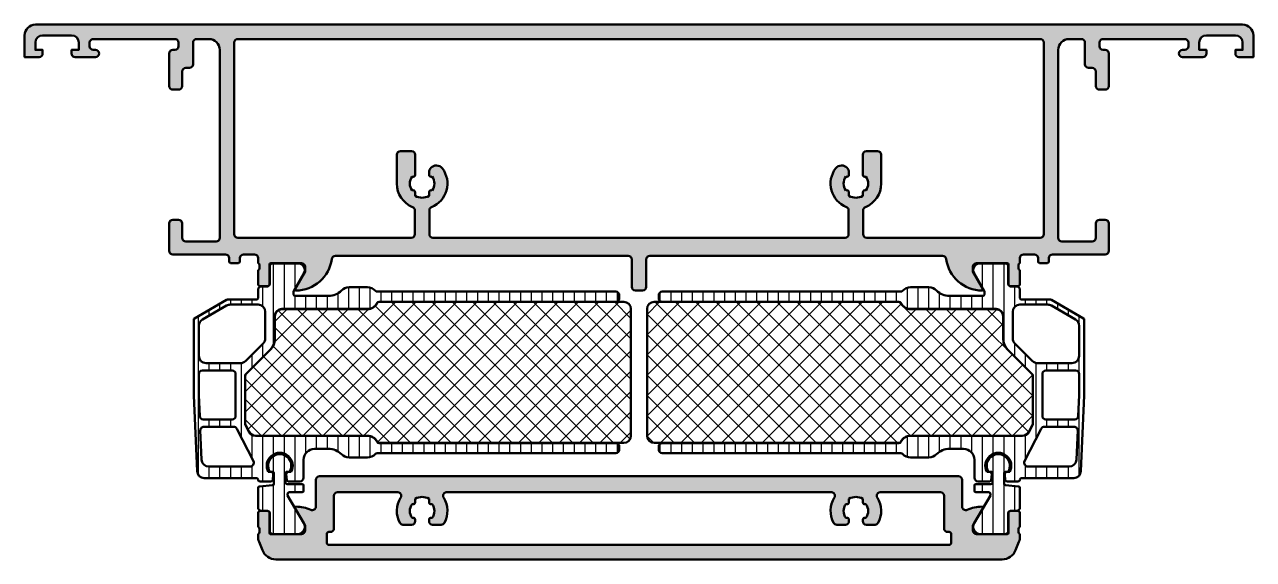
# Model space of a CAD drawing. Extents: x -30 to 140, y 11 to 85.
import ezdxf

# ---------------------------------------------------------------- set-up
doc = ezdxf.new("R2010")
doc.units = 0
for name, color, linetype, lineweight in [('0S-Alu contour', 7, 'Continuous', 50), ('0S-Alu hatch', 252, 'Continuous', 25), ('0S-Plastic contour', 254, 'Continuous', 50), ('0S-Plastic hatch', 253, 'Continuous', 25), ('0S-PT contour', 91, 'Continuous', 50), ('0S-PT hatch', 103, 'Continuous', 25)]:
    doc.layers.add(name, color=color, linetype=linetype, lineweight=lineweight)
pattern_1 = [(90, (0, 0), (-1.4859, 0), [])]
pattern_2 = [(135, (0, 0), (-1.403165018917055, -1.403165018917055), []), (225, (0, 0), (1.403165018917055, -1.403165018917055), [])]

# ---------------------------------------------------------------- blocks, each defined once
blk = doc.blocks.new('469710__194B0E7C_7B0E_4F81_80D5_0639E736456E_')
at = {"layer": '0S-Alu hatch'}
h = blk.add_hatch(color=256, dxfattribs=at)
edge = h.paths.add_edge_path()
edge.add_line((133.0006443782831, 80.49660616326912), (130.2006443782831, 80.49660616326912))
edge.add_ellipse((130.2006443782831, 80.99660616326913), major_axis=(-0.5, 0), ratio=1, start_angle=-90, end_angle=90, ccw=False)
edge.add_line((130.2006443782831, 81.49660616326912), (130.5006443782831, 81.49660616326912))
edge.add_arc((130.5006443782831, 81.99660616326912), 0.5, 270, 360)
edge.add_line((131.0006443782832, 81.99660616326912), (131.0006443782832, 82.4966061632691))
edge.add_arc((130.5006443782831, 82.4966061632691), 0.5, 0, 90)
edge.add_line((130.5006443782831, 82.99660616326912), (119.2006443782831, 82.99660616326912))
edge.add_arc((119.2006443782831, 82.4966061632691), 0.5, 90, 180)
edge.add_line((118.7006443782831, 82.4966061632691), (118.7006443782831, 81.99660616326912))
edge.add_arc((119.2006443782831, 81.99660616326912), 0.5, 180, 270)
edge.add_line((119.2006443782831, 81.49660616326912), (119.5006443782832, 81.49660616326912))
edge.add_ellipse((119.5006443782832, 80.99660616326913), major_axis=(-0.5, 0), ratio=1, start_angle=180, end_angle=270, ccw=False)
edge.add_line((120.0006443782831, 80.99660616326913), (120.0006443782831, 76.49660616326912))
edge.add_ellipse((119.5006443782832, 76.49660616326912), major_axis=(-0.5, 0), ratio=1, start_angle=90, end_angle=180, ccw=False)
edge.add_line((119.5006443782832, 75.99660616326912), (118.7006443782831, 75.99660616326912))
edge.add_ellipse((118.7006443782831, 76.49660616326912), major_axis=(-0.5, 0), ratio=1, start_angle=0, end_angle=90, ccw=False)
edge.add_line((118.2006443782831, 76.49660616326912), (118.2006443782831, 78.49660616326912))
edge.add_arc((117.7006443782831, 78.49660616326912), 0.5, 0, 90)
edge.add_line((117.7006443782831, 78.99660616326912), (117.2006443782831, 78.99660616326912))
edge.add_ellipse((117.2006443782831, 79.49660616326912), major_axis=(-0.5, 0), ratio=1, start_angle=0, end_angle=90, ccw=False)
edge.add_line((116.7006443782831, 79.49660616326912), (116.7006443782831, 82.4966061632691))
edge.add_arc((116.2006443782831, 82.4966061632691), 0.5, 0, 90)
edge.add_line((116.2006443782831, 82.99660616326912), (114.5006443782832, 82.99660616326912))
edge.add_arc((114.5006443782832, 81.49660616326912), 1.5, 90, 180)
edge.add_line((113.0006443782831, 81.49660616326912), (113.0006443782831, 55.49660616326912))
edge.add_arc((113.5006443782831, 55.49660616326912), 0.5, 180, 270)
edge.add_line((113.5006443782831, 54.99660616326912), (117.7006443782831, 54.99660616326912))
edge.add_arc((117.7006443782831, 55.49660616326912), 0.5, 270, 360)
edge.add_line((118.2006443782831, 55.49660616326912), (118.2006443782831, 57.49660616326912))
edge.add_ellipse((118.7006443782831, 57.49660616326912), major_axis=(-0.5, 0), ratio=1, start_angle=270, end_angle=360, ccw=False)
edge.add_line((118.7006443782831, 57.99660616326912), (119.5006443782832, 57.99660616326912))
edge.add_ellipse((119.5006443782832, 57.49660616326912), major_axis=(-0.5, 0), ratio=1, start_angle=180, end_angle=270, ccw=False)
edge.add_line((120.0006443782831, 57.49660616326912), (120.0006443782831, 53.69660616326912))
edge.add_ellipse((119.5006443782832, 53.69660616326912), major_axis=(-0.5, 0), ratio=1, start_angle=90, end_angle=180, ccw=False)
edge.add_line((119.5006443782832, 53.19660616326912), (112.2006443782831, 53.19660616326912))
edge.add_arc((112.2006443782831, 52.69660616326913), 0.5, 90, 180)
edge.add_line((111.7006443782831, 52.69660616326913), (111.7006443782831, 52.19660616326912))
edge.add_ellipse((111.5006443782831, 52.19660616326912), major_axis=(-0.1999999999999886, 0), ratio=1, start_angle=90, end_angle=180, ccw=False)
edge.add_line((111.5006443782831, 51.99660616326912), (110.4006443782831, 51.99660616326912))
edge.add_ellipse((110.4006443782831, 52.19660616326912), major_axis=(-0.1999999999999886, 0), ratio=1, start_angle=0, end_angle=90, ccw=False)
edge.add_line((110.2006443782831, 52.19660616326912), (110.2006443782831, 52.69660616326913))
edge.add_arc((109.7006443782831, 52.69660616326913), 0.5, 0, 90)
edge.add_line((109.7006443782831, 53.19660616326913), (108.2006443782831, 53.19660616326912))
edge.add_arc((108.2006443782831, 52.69660616326913), 0.5, 90, 180)
edge.add_line((107.7006443782831, 52.69660616326913), (107.7006443782831, 51.99660616326912))
edge.add_arc((107.8006443782832, 51.71376345079449), 0.300000000000007, 109.4712206344939, 180)
edge.add_line((107.5006443782831, 51.71376345079449), (107.5006443782831, 51.27944887574373))
edge.add_arc((107.8006443782832, 51.27944887574373), 0.3000000000000114, 180, 250.5287793655056)
edge.add_line((107.7006443782831, 50.99660616326911), (107.7006443782831, 49.09660616326915))
edge.add_ellipse((107.4006443782831, 49.09660616326915), major_axis=(-0.3000000000000398, 0), ratio=1, start_angle=90, end_angle=180, ccw=False)
edge.add_line((107.4006443782831, 48.79660616326911), (106.4106443782832, 48.79660616326912))
edge.add_ellipse((106.4106443782832, 49.09660616326917), major_axis=(-0.3000000000000398, 0), ratio=1, start_angle=0, end_angle=90, ccw=False)
edge.add_line((106.1106443782831, 49.09660616326917), (106.1106443782832, 51.79660616326911))
edge.add_arc((105.9106443782831, 51.79660616326911), 0.200000000000017, 0, 90)
edge.add_line((105.9106443782831, 51.99660616326912), (101.7006443782831, 51.99660616326912))
edge.add_arc((101.7006443782831, 51.49660616326912), 0.5000000000000071, 90, 180)
edge.add_line((101.2006443782831, 51.49660616326912), (101.2006443782831, 50.79660616326912))
edge.add_line((101.2006443782831, 50.79660616326912), (102.5821398359055, 48.40378584024158))
edge.add_ellipse((102.4625245936348, 48.33472594791743), major_axis=(-0.1381197846483035, 0), ratio=1, start_angle=90, end_angle=209.9999999999983, ccw=False)
edge.add_ellipse((102.4625245936348, 53.19660616326912), major_axis=(-4.999999999999985, 0), ratio=1, start_angle=7.312021926266823, end_angle=90, ccw=False)
edge.add_arc((97.00725191484051, 52.49660616326913), 0.5000000000000064, 7.312021926267911, 89.99999999999675)
edge.add_line((97.00725191484052, 52.99660616326914), (56.50064437828317, 52.99660616326911))
edge.add_arc((56.50064437828317, 52.49660616326911), 0.5, 90, 180)
edge.add_line((56.00064437828317, 52.49660616326911), (56.00064437828317, 48.69660616326913))
edge.add_ellipse((55.50064437828317, 48.69660616326913), major_axis=(-0.5, 0), ratio=1, start_angle=90, end_angle=180, ccw=False)
edge.add_line((55.50064437828317, 48.19660616326913), (54.50064437828316, 48.19660616326913))
edge.add_ellipse((54.50064437828316, 48.69660616326913), major_axis=(-0.5, 0), ratio=1, start_angle=0, end_angle=90, ccw=False)
edge.add_line((54.00064437828317, 48.69660616326913), (54.00064437828317, 52.49660616326911))
edge.add_arc((53.50064437828317, 52.49660616326911), 0.5, 0, 90)
edge.add_line((53.50064437828317, 52.99660616326911), (12.9940368417258, 52.99660616326911))
edge.add_arc((12.9940368417258, 52.49660616326913), 0.4999999999999929, 90, 172.6879780737331)
edge.add_ellipse((7.538764162931471, 53.19660616326912), major_axis=(-4.999999999999994, 0), ratio=1, start_angle=90, end_angle=172.6879780737333, ccw=False)
edge.add_ellipse((7.538764162931471, 48.33472594791743), major_axis=(-0.1381197846482891, 0), ratio=1, start_angle=-29.999999999998693, end_angle=90, ccw=False)
edge.add_line((7.419148920660816, 48.40378584024157), (8.80064437828318, 50.79660616326912))
edge.add_line((8.80064437828318, 50.79660616326912), (8.80064437828318, 51.49660616326912))
edge.add_arc((8.30064437828318, 51.49660616326912), 0.5, 0, 90)
edge.add_line((8.30064437828318, 51.99660616326912), (4.090644378283144, 51.99660616326912))
edge.add_arc((4.090644378283144, 51.79660616326911), 0.200000000000017, 90, 180)
edge.add_line((3.890644378283127, 51.79660616326911), (3.890644378283155, 49.09660616326915))
edge.add_ellipse((3.590644378283144, 49.09660616326917), major_axis=(-0.3000000000000114, 0), ratio=1, start_angle=89.9999999999946, end_angle=180, ccw=False)
edge.add_line((3.590644378283116, 48.79660616326916), (2.600644378283192, 48.79660616326911))
edge.add_ellipse((2.600644378283192, 49.09660616326915), major_axis=(-0.3000000000000398, 0), ratio=1, start_angle=0, end_angle=90, ccw=False)
edge.add_line((2.300644378283152, 49.09660616326915), (2.30064437828318, 50.99660616326911))
edge.add_arc((2.200644378283158, 51.27944887574373), 0.3000000000000003, 289.4712206344948, 360)
edge.add_line((2.500644378283155, 51.27944887574373), (2.500644378283169, 51.71376345079449))
edge.add_arc((2.200644378283158, 51.71376345079449), 0.3000000000000114, 0, 70.52877936550564)
edge.add_line((2.30064437828318, 51.99660616326912), (2.30064437828318, 52.69660616326913))
edge.add_arc((1.80064437828318, 52.69660616326913), 0.5, 0, 90)
edge.add_line((1.80064437828318, 53.19660616326913), (0.3006443782831809, 53.19660616326912))
edge.add_arc((0.3006443782831809, 52.69660616326913), 0.5, 90, 180)
edge.add_line((-0.1993556217168191, 52.69660616326913), (-0.1993556217168191, 52.19660616326912))
edge.add_ellipse((-0.3993556217168077, 52.19660616326912), major_axis=(-0.1999999999999886, 0), ratio=1, start_angle=90, end_angle=180, ccw=False)
edge.add_line((-0.3993556217168077, 51.99660616326912), (-1.49935562171683, 51.99660616326912))
edge.add_ellipse((-1.49935562171683, 52.19660616326912), major_axis=(-0.1999999999999886, 0), ratio=1, start_angle=0, end_angle=90, ccw=False)
edge.add_line((-1.699355621716819, 52.19660616326912), (-1.699355621716819, 52.69660616326913))
edge.add_arc((-2.199355621716819, 52.69660616326913), 0.5, 0, 90)
edge.add_line((-2.199355621716819, 53.19660616326913), (-9.49935562171683, 53.19660616326912))
edge.add_ellipse((-9.49935562171683, 53.6966061632691), major_axis=(-0.4999999999999858, 0), ratio=1, start_angle=0, end_angle=90, ccw=False)
edge.add_line((-9.999355621716816, 53.6966061632691), (-9.99935562171683, 57.49660616326912))
edge.add_ellipse((-9.49935562171683, 57.49660616326912), major_axis=(-0.5, 0), ratio=1, start_angle=270, end_angle=360, ccw=False)
edge.add_line((-9.49935562171683, 57.99660616326912), (-8.699355621716819, 57.99660616326912))
edge.add_ellipse((-8.699355621716819, 57.49660616326912), major_axis=(-0.5, 0), ratio=1, start_angle=180, end_angle=270, ccw=False)
edge.add_line((-8.199355621716819, 57.49660616326912), (-8.199355621716819, 55.49660616326912))
edge.add_arc((-7.699355621716819, 55.49660616326912), 0.5, 180, 270)
edge.add_line((-7.699355621716819, 54.99660616326912), (-3.49935562171683, 54.99660616326912))
edge.add_arc((-3.49935562171683, 55.49660616326912), 0.5, 270, 360)
edge.add_line((-2.99935562171683, 55.49660616326912), (-2.99935562171683, 81.49660616326912))
edge.add_arc((-4.49935562171683, 81.49660616326912), 1.5, 0, 90)
edge.add_line((-4.49935562171683, 82.99660616326912), (-6.199355621716819, 82.99660616326912))
edge.add_arc((-6.199355621716819, 82.4966061632691), 0.5, 90, 180)
edge.add_line((-6.699355621716819, 82.4966061632691), (-6.699355621716819, 79.49660616326912))
edge.add_ellipse((-7.199355621716819, 79.49660616326912), major_axis=(-0.5, 0), ratio=1, start_angle=90, end_angle=180, ccw=False)
edge.add_line((-7.199355621716819, 78.99660616326912), (-7.699355621716819, 78.99660616326912))
edge.add_arc((-7.699355621716819, 78.49660616326912), 0.5, 90, 180)
edge.add_line((-8.199355621716819, 78.49660616326912), (-8.199355621716819, 76.49660616326912))
edge.add_ellipse((-8.699355621716819, 76.49660616326912), major_axis=(-0.5, 0), ratio=1, start_angle=90, end_angle=180, ccw=False)
edge.add_line((-8.699355621716819, 75.99660616326912), (-9.49935562171683, 75.99660616326912))
edge.add_ellipse((-9.49935562171683, 76.49660616326912), major_axis=(-0.5, 0), ratio=1, start_angle=0, end_angle=90, ccw=False)
edge.add_line((-9.99935562171683, 76.49660616326912), (-9.99935562171683, 80.99660616326913))
edge.add_ellipse((-9.49935562171683, 80.99660616326913), major_axis=(-0.5, 0), ratio=1, start_angle=270, end_angle=360, ccw=False)
edge.add_line((-9.49935562171683, 81.49660616326912), (-9.199355621716819, 81.49660616326912))
edge.add_arc((-9.199355621716819, 81.99660616326912), 0.5, 270, 360)
edge.add_line((-8.699355621716819, 81.99660616326912), (-8.699355621716848, 82.4966061632691))
edge.add_arc((-9.199355621716819, 82.4966061632691), 0.5, 0, 90)
edge.add_line((-9.199355621716819, 82.99660616326912), (-20.49935562171683, 82.99660616326912))
edge.add_arc((-20.49935562171683, 82.4966061632691), 0.5, 90, 180)
edge.add_line((-20.99935562171683, 82.4966061632691), (-20.99935562171683, 81.99660616326912))
edge.add_arc((-20.49935562171683, 81.99660616326912), 0.5, 180, 270)
edge.add_line((-20.49935562171683, 81.49660616326912), (-20.19935562171682, 81.49660616326912))
edge.add_ellipse((-20.19935562171682, 80.99660616326913), major_axis=(-0.5, 0), ratio=1, start_angle=90, end_angle=270, ccw=False)
edge.add_line((-20.19935562171682, 80.49660616326912), (-22.99935562171683, 80.49660616326912))
edge.add_ellipse((-22.99935562171683, 80.99660616326913), major_axis=(-0.5, 0), ratio=1, start_angle=0, end_angle=90, ccw=False)
edge.add_line((-23.49935562171683, 80.99660616326913), (-23.49935562171683, 81.49660616326912))
edge.add_line((-23.49935562171683, 81.49660616326912), (-22.49935562171683, 81.49660616326912))
edge.add_line((-22.49935562171683, 81.49660616326912), (-22.49935562171683, 82.4966061632691))
edge.add_arc((-23.49935562171683, 82.4966061632691), 1, 0, 90)
edge.add_line((-23.49935562171683, 83.49660616326913), (-27.49935562171683, 83.49660616326913))
edge.add_arc((-27.49935562171683, 82.4966061632691), 1, 90, 180)
edge.add_line((-28.49935562171683, 82.4966061632691), (-28.49935562171683, 81.49660616326912))
edge.add_line((-28.49935562171683, 81.49660616326912), (-27.49935562171683, 81.49660616326912))
edge.add_line((-27.49935562171683, 81.49660616326912), (-27.49935562171683, 80.99660616326913))
edge.add_ellipse((-27.99935562171683, 80.99660616326913), major_axis=(-0.5, 0), ratio=1, start_angle=90, end_angle=180, ccw=False)
edge.add_line((-27.99935562171683, 80.49660616326912), (-29.99935562171683, 80.49660616326912))
edge.add_line((-29.99935562171683, 80.49660616326912), (-29.99935562171683, 83.49660616326913))
edge.add_ellipse((-28.49935562171683, 83.49660616326913), major_axis=(-1.5, 0), ratio=1, start_angle=270, end_angle=360, ccw=False)
edge.add_line((-28.49935562171683, 84.9966061632691), (138.5006443782831, 84.9966061632691))
edge.add_ellipse((138.5006443782831, 83.49660616326913), major_axis=(-1.5, 0), ratio=1, start_angle=180, end_angle=270, ccw=False)
edge.add_line((140.0006443782831, 83.49660616326913), (140.0006443782831, 80.49660616326912))
edge.add_line((140.0006443782831, 80.49660616326912), (138.0006443782831, 80.49660616326912))
edge.add_ellipse((138.0006443782831, 80.99660616326913), major_axis=(-0.5, 0), ratio=1, start_angle=0, end_angle=90, ccw=False)
edge.add_line((137.5006443782831, 80.99660616326913), (137.5006443782831, 81.49660616326912))
edge.add_line((137.5006443782831, 81.49660616326912), (138.5006443782831, 81.49660616326912))
edge.add_line((138.5006443782831, 81.49660616326912), (138.5006443782831, 82.4966061632691))
edge.add_arc((137.5006443782831, 82.4966061632691), 1, 0, 90)
edge.add_line((137.5006443782831, 83.49660616326913), (133.5006443782831, 83.49660616326913))
edge.add_arc((133.5006443782831, 82.4966061632691), 1, 90, 180)
edge.add_line((132.5006443782831, 82.4966061632691), (132.5006443782831, 81.49660616326912))
edge.add_line((132.5006443782831, 81.49660616326912), (133.5006443782831, 81.49660616326912))
edge.add_line((133.5006443782831, 81.49660616326912), (133.5006443782831, 80.99660616326913))
edge.add_ellipse((133.0006443782831, 80.99660616326913), major_axis=(-0.5, 0), ratio=1, start_angle=90, end_angle=180, ccw=False)
edge = h.paths.add_edge_path()
edge.add_arc((110.5006443782831, 82.4966061632691), 0.5, 0, 90)
edge.add_line((110.5006443782831, 82.99660616326912), (-0.4993556217168305, 82.99660616326912))
edge.add_arc((-0.4993556217168305, 82.4966061632691), 0.5, 90, 180)
edge.add_line((-0.9993556217168303, 82.4966061632691), (-0.9993556217168303, 55.99660616326911))
edge.add_arc((-0.4993556217168305, 55.99660616326911), 0.5, 180, 270)
edge.add_line((-0.4993556217168305, 55.49660616326911), (23.50064437828317, 55.49660616326912))
edge.add_arc((23.50064437828317, 55.99660616326912), 0.5, 270, 360)
edge.add_line((24.00064437828317, 55.99660616326912), (24.00064437828317, 59.28850691972127))
edge.add_arc((23.50064437828317, 59.28850691972127), 0.5, 0, 67.97568716295794)
edge.add_ellipse((25.00064437828317, 62.9966061632691), major_axis=(-3.5, 0), ratio=1, start_angle=0, end_angle=67.9756871629578, ccw=False)
edge.add_line((21.50064437828317, 62.9966061632691), (21.50064437828317, 66.99660616326912))
edge.add_ellipse((22.00064437828317, 66.99660616326912), major_axis=(-0.5, 0), ratio=1, start_angle=270, end_angle=360, ccw=False)
edge.add_line((22.00064437828317, 67.49660616326912), (23.55064437828335, 67.49660616326912))
edge.add_ellipse((23.55064437828335, 66.99660616326912), major_axis=(-0.5, 0), ratio=1, start_angle=180, end_angle=270, ccw=False)
edge.add_line((24.05064437828335, 66.99660616326912), (24.05064437828315, 64.2213510346607))
edge.add_ellipse((23.75064437828317, 64.2213510346607), major_axis=(-0.3000000000000011, 0), ratio=1, start_angle=60.06220358873628, end_angle=180, ccw=False)
edge.add_arc((25.00064437828317, 62.9966061632691), 1.700000000000005, 145.4229183880537, 214.5770816119463)
edge.add_ellipse((23.75064437828317, 61.77186129187752), major_axis=(-0.2999999999999829, 0), ratio=1, start_angle=180, end_angle=299.9377964112651, ccw=False)
edge.add_line((24.05064437828315, 61.77186129187752), (24.05064437828315, 61.29366752667648))
edge.add_arc((25.00064437828317, 62.99660616326912), 1.950000000000003, 240.8446345737166, 299.1553654262835)
edge.add_line((25.95064437828319, 61.29366752667649), (25.95064437828319, 61.77186129187752))
edge.add_ellipse((26.25064437828317, 61.77186129187754), major_axis=(-0.2999999999999888, 0), ratio=1, start_angle=240.0622035887343, end_angle=360, ccw=False)
edge.add_arc((25.00064437828317, 62.99660616326912), 1.700000000000005, 325.4229183880535, 394.5770816119463)
edge.add_ellipse((26.25064437828317, 64.2213510346607), major_axis=(-0.3000000000000114, 0), ratio=1, start_angle=0, end_angle=119.93779641126511, ccw=False)
edge.add_line((25.95064437828316, 64.2213510346607), (25.95064437828316, 64.49660616326909))
edge.add_ellipse((26.95064437828319, 64.49660616326908), major_axis=(-1.000000000000035, 0), ratio=1, start_angle=269.9999999999984, end_angle=360, ccw=False)
edge.add_line((26.95064437828321, 65.49660616326912), (27.00064437828317, 65.49660616326912))
edge.add_ellipse((27.00064437828317, 64.49660616326908), major_axis=(-1.000000000000028, 0), ratio=1, start_angle=216.8698976458454, end_angle=270, ccw=False)
edge.add_ellipse((25.00064437828317, 62.9966061632691), major_axis=(-3.500000000000007, 0), ratio=1, start_angle=112.02431283704209, end_angle=216.869897645844, ccw=False)
edge.add_arc((26.50064437828317, 59.28850691972127), 0.500000000000002, 112.0243128370424, 180)
edge.add_line((26.00064437828317, 59.28850691972127), (26.00064437828317, 55.99660616326911))
edge.add_arc((26.50064437828317, 55.99660616326911), 0.5, 180, 270)
edge.add_line((26.50064437828317, 55.49660616326911), (83.50064437828317, 55.49660616326913))
edge.add_arc((83.50064437828317, 55.99660616326913), 0.5, 270, 360)
edge.add_line((84.00064437828318, 55.99660616326913), (84.00064437828318, 59.28850691972127))
edge.add_arc((83.50064437828317, 59.28850691972127), 0.5, 0, 67.97568716295794)
edge.add_ellipse((85.00064437828317, 62.9966061632691), major_axis=(-3.50000000000001, 0), ratio=1, start_angle=-36.86989764584399, end_angle=67.97568716295791, ccw=False)
edge.add_ellipse((83.00064437828316, 64.49660616326909), major_axis=(-1.000000000000028, 0), ratio=1, start_angle=270, end_angle=323.1301023541553, ccw=False)
edge.add_line((83.00064437828316, 65.49660616326912), (83.05064437828312, 65.49660616326912))
edge.add_ellipse((83.05064437828315, 64.49660616326908), major_axis=(-1.000000000000028, 0), ratio=1, start_angle=180, end_angle=270.00000000000165, ccw=False)
edge.add_line((84.05064437828318, 64.49660616326908), (84.05064437828315, 64.2213510346607))
edge.add_ellipse((83.75064437828317, 64.2213510346607), major_axis=(-0.3000000000000011, 0), ratio=1, start_angle=60.06220358873628, end_angle=180, ccw=False)
edge.add_arc((85.00064437828317, 62.99660616326912), 1.699999999999997, 145.4229183880541, 214.5770816119461)
edge.add_ellipse((83.75064437828317, 61.77186129187754), major_axis=(-0.2999999999999829, 0), ratio=1, start_angle=180, end_angle=299.9377964112644, ccw=False)
edge.add_line((84.05064437828315, 61.77186129187754), (84.05064437828315, 61.29366752667648))
edge.add_arc((85.00064437828317, 62.99660616326912), 1.950000000000003, 240.8446345737166, 299.1553654262835)
edge.add_line((85.95064437828319, 61.29366752667649), (85.95064437828319, 61.77186129187752))
edge.add_ellipse((86.25064437828317, 61.77186129187754), major_axis=(-0.2999999999999888, 0), ratio=1, start_angle=240.0622035887343, end_angle=360, ccw=False)
edge.add_arc((85.00064437828317, 62.99660616326912), 1.700000000000005, 325.4229183880535, 394.5770816119463)
edge.add_ellipse((86.25064437828317, 64.2213510346607), major_axis=(-0.3000000000000114, 0), ratio=1, start_angle=0, end_angle=119.93779641126511, ccw=False)
edge.add_line((85.95064437828316, 64.2213510346607), (85.95064437828297, 66.99660616326908))
edge.add_ellipse((86.45064437828299, 66.99660616326912), major_axis=(-0.5, 0), ratio=1, start_angle=270, end_angle=360, ccw=False)
edge.add_line((86.45064437828299, 67.49660616326912), (88.00064437828316, 67.49660616326912))
edge.add_ellipse((88.00064437828316, 66.99660616326912), major_axis=(-0.5, 0), ratio=1, start_angle=180, end_angle=270, ccw=False)
edge.add_line((88.50064437828317, 66.99660616326912), (88.50064437828317, 62.99660616326911))
edge.add_ellipse((85.00064437828317, 62.9966061632691), major_axis=(-3.5, 0), ratio=1, start_angle=112.02431283704209, end_angle=180, ccw=False)
edge.add_arc((86.50064437828318, 59.28850691972127), 0.500000000000002, 112.024312837042, 180)
edge.add_line((86.00064437828317, 59.28850691972127), (86.00064437828317, 55.99660616326914))
edge.add_arc((86.50064437828318, 55.99660616326913), 0.5, 180, 270.0000000000033)
edge.add_line((86.50064437828318, 55.49660616326913), (110.5006443782831, 55.49660616326914))
edge.add_arc((110.5006443782831, 55.99660616326914), 0.5, 270, 360)
edge.add_line((111.0006443782831, 55.99660616326914), (111.0006443782831, 82.4966061632691))
at = {"layer": '0S-Alu contour', "color": 7}
for points in [[(-27.99935562171683, 80.49660616326912), (-29.99935562171683, 80.49660616326912), (-29.99935562171683, 83.49660616326913)], [(-28.49935562171683, 84.9966061632691), (138.5006443782831, 84.9966061632691)], [(-23.49935562171683, 83.49660616326913), (-27.49935562171683, 83.49660616326913)], [(137.5006443782831, 83.49660616326913), (133.5006443782831, 83.49660616326913)], [(140.0006443782831, 83.49660616326913), (140.0006443782831, 80.49660616326912), (138.0006443782831, 80.49660616326912)], [(-28.49935562171683, 82.4966061632691), (-28.49935562171683, 81.49660616326912), (-27.49935562171683, 81.49660616326912), (-27.49935562171683, 80.99660616326913)], [(-23.49935562171683, 80.99660616326913), (-23.49935562171683, 81.49660616326912), (-22.49935562171683, 81.49660616326912), (-22.49935562171683, 82.4966061632691)], [(-20.99935562171683, 82.4966061632691), (-20.99935562171683, 81.99660616326912)], [(-9.199355621716819, 82.99660616326912), (-20.49935562171683, 82.99660616326912)], [(-8.699355621716819, 81.99660616326912), (-8.699355621716848, 82.4966061632691)], [(-6.699355621716819, 82.4966061632691), (-6.699355621716819, 79.49660616326912)], [(-4.49935562171683, 82.99660616326912), (-6.199355621716819, 82.99660616326912)], [(-0.9993556217168303, 82.4966061632691), (-0.9993556217168303, 55.99660616326911)], [(110.5006443782831, 82.99660616326912), (-0.4993556217168305, 82.99660616326912)], [(111.0006443782831, 55.99660616326914), (111.0006443782831, 82.4966061632691)], [(116.2006443782831, 82.99660616326912), (114.5006443782832, 82.99660616326912)], [(116.7006443782831, 79.49660616326912), (116.7006443782831, 82.4966061632691)], [(118.7006443782831, 82.4966061632691), (118.7006443782831, 81.99660616326912)], [(130.5006443782831, 82.99660616326912), (119.2006443782831, 82.99660616326912)], [(131.0006443782832, 81.99660616326912), (131.0006443782832, 82.4966061632691)], [(132.5006443782831, 82.4966061632691), (132.5006443782831, 81.49660616326912), (133.5006443782831, 81.49660616326912), (133.5006443782831, 80.99660616326913)], [(137.5006443782831, 80.99660616326913), (137.5006443782831, 81.49660616326912), (138.5006443782831, 81.49660616326912), (138.5006443782831, 82.4966061632691)], [(-20.19935562171682, 80.49660616326912), (-22.99935562171683, 80.49660616326912)], [(-20.49935562171683, 81.49660616326912), (-20.19935562171682, 81.49660616326912)], [(-9.99935562171683, 76.49660616326912), (-9.99935562171683, 80.99660616326913)], [(-9.49935562171683, 81.49660616326912), (-9.199355621716819, 81.49660616326912)], [(-2.99935562171683, 55.49660616326912), (-2.99935562171683, 81.49660616326912)], [(113.0006443782831, 81.49660616326912), (113.0006443782831, 55.49660616326912)], [(119.2006443782831, 81.49660616326912), (119.5006443782832, 81.49660616326912)], [(120.0006443782831, 80.99660616326913), (120.0006443782831, 76.49660616326912)], [(130.2006443782831, 81.49660616326912), (130.5006443782831, 81.49660616326912)], [(133.0006443782831, 80.49660616326912), (130.2006443782831, 80.49660616326912)], [(-8.199355621716819, 78.49660616326912), (-8.199355621716819, 76.49660616326912)], [(-7.199355621716819, 78.99660616326912), (-7.699355621716819, 78.99660616326912)], [(117.7006443782831, 78.99660616326912), (117.2006443782831, 78.99660616326912)], [(118.2006443782831, 76.49660616326912), (118.2006443782831, 78.49660616326912)], [(-8.699355621716819, 75.99660616326912), (-9.49935562171683, 75.99660616326912)], [(119.5006443782832, 75.99660616326912), (118.7006443782831, 75.99660616326912)], [(21.50064437828317, 62.9966061632691), (21.50064437828317, 66.99660616326912)], [(22.00064437828317, 67.49660616326912), (23.55064437828335, 67.49660616326912)], [(24.05064437828335, 66.99660616326912), (24.05064437828315, 64.2213510346607)], [(85.95064437828316, 64.2213510346607), (85.95064437828297, 66.99660616326908)], [(86.45064437828299, 67.49660616326912), (88.00064437828316, 67.49660616326912)], [(88.50064437828317, 66.99660616326912), (88.50064437828317, 62.99660616326911)], [(26.95064437828321, 65.49660616326912), (27.00064437828317, 65.49660616326912)], [(83.00064437828316, 65.49660616326912), (83.05064437828312, 65.49660616326912)], [(25.95064437828316, 64.2213510346607), (25.95064437828316, 64.49660616326909)], [(84.05064437828318, 64.49660616326908), (84.05064437828315, 64.2213510346607)], [(24.05064437828315, 61.77186129187752), (24.05064437828315, 61.29366752667648)], [(25.95064437828319, 61.29366752667649), (25.95064437828319, 61.77186129187752)], [(84.05064437828315, 61.77186129187754), (84.05064437828315, 61.29366752667648)], [(85.95064437828319, 61.29366752667649), (85.95064437828319, 61.77186129187752)], [(-9.49935562171683, 57.99660616326912), (-8.699355621716819, 57.99660616326912)], [(24.00064437828317, 55.99660616326912), (24.00064437828317, 59.28850691972127)], [(26.00064437828317, 59.28850691972127), (26.00064437828317, 55.99660616326911)], [(84.00064437828318, 55.99660616326913), (84.00064437828318, 59.28850691972127)], [(86.00064437828317, 59.28850691972127), (86.00064437828317, 55.99660616326914)], [(118.7006443782831, 57.99660616326912), (119.5006443782832, 57.99660616326912)], [(-9.999355621716816, 53.6966061632691), (-9.99935562171683, 57.49660616326912)], [(-8.199355621716819, 57.49660616326912), (-8.199355621716819, 55.49660616326912)], [(118.2006443782831, 55.49660616326912), (118.2006443782831, 57.49660616326912)], [(120.0006443782831, 57.49660616326912), (120.0006443782831, 53.69660616326912)], [(-7.699355621716819, 54.99660616326912), (-3.49935562171683, 54.99660616326912)], [(-0.4993556217168305, 55.49660616326911), (23.50064437828317, 55.49660616326912)], [(26.50064437828317, 55.49660616326911), (83.50064437828317, 55.49660616326913)], [(86.50064437828318, 55.49660616326913), (110.5006443782831, 55.49660616326914)], [(113.5006443782831, 54.99660616326912), (117.7006443782831, 54.99660616326912)], [(-2.199355621716819, 53.19660616326913), (-9.49935562171683, 53.19660616326912)], [(1.80064437828318, 53.19660616326913), (0.3006443782831809, 53.19660616326912)], [(53.50064437828317, 52.99660616326911), (12.9940368417258, 52.99660616326911)], [(97.00725191484052, 52.99660616326914), (56.50064437828317, 52.99660616326911)], [(109.7006443782831, 53.19660616326913), (108.2006443782831, 53.19660616326912)], [(119.5006443782832, 53.19660616326912), (112.2006443782831, 53.19660616326912)], [(-1.699355621716819, 52.19660616326912), (-1.699355621716819, 52.69660616326913)], [(-0.3993556217168077, 51.99660616326912), (-1.49935562171683, 51.99660616326912)], [(-0.1993556217168191, 52.69660616326913), (-0.1993556217168191, 52.19660616326912)], [(2.30064437828318, 51.99660616326912), (2.30064437828318, 52.69660616326913)], [(2.500644378283155, 51.27944887574373), (2.500644378283169, 51.71376345079449)], [(3.890644378283127, 51.79660616326911), (3.890644378283155, 49.09660616326915)], [(8.30064437828318, 51.99660616326912), (4.090644378283144, 51.99660616326912)], [(7.419148920660816, 48.40378584024157), (8.80064437828318, 50.79660616326912), (8.80064437828318, 51.49660616326912)], [(54.00064437828317, 48.69660616326913), (54.00064437828317, 52.49660616326911)], [(56.00064437828317, 52.49660616326911), (56.00064437828317, 48.69660616326913)], [(101.2006443782831, 51.49660616326912), (101.2006443782831, 50.79660616326912), (102.5821398359055, 48.40378584024158)], [(105.9106443782831, 51.99660616326912), (101.7006443782831, 51.99660616326912)], [(106.1106443782831, 49.09660616326917), (106.1106443782832, 51.79660616326911)], [(107.5006443782831, 51.71376345079449), (107.5006443782831, 51.27944887574373)], [(107.7006443782831, 52.69660616326913), (107.7006443782831, 51.99660616326912)], [(110.2006443782831, 52.19660616326912), (110.2006443782831, 52.69660616326913)], [(111.5006443782831, 51.99660616326912), (110.4006443782831, 51.99660616326912)], [(111.7006443782831, 52.69660616326913), (111.7006443782831, 52.19660616326912)], [(2.300644378283152, 49.09660616326915), (2.30064437828318, 50.99660616326911)], [(107.7006443782831, 50.99660616326911), (107.7006443782831, 49.09660616326915)], [(3.590644378283116, 48.79660616326916), (2.600644378283192, 48.79660616326911)], [(55.50064437828317, 48.19660616326913), (54.50064437828316, 48.19660616326913)], [(107.4006443782831, 48.79660616326911), (106.4106443782832, 48.79660616326912)]]:
    blk.add_lwpolyline(points, dxfattribs=at)
at = {"layer": '0S-Alu contour', "color": 7, "extrusion": (0, 0, -1)}
for centre, radius, start, end in [((28.49935562171683, 83.49660616326913), 1.5, 0, 90), ((-138.5006443782831, 83.49660616326913), 1.5, 90, 180), ((27.99935562171683, 80.99660616326913), 0.5, 180, 270), ((22.99935562171683, 80.99660616326913), 0.5, 270, 0), ((20.19935562171682, 80.99660616326913), 0.5, 90, 270), ((9.49935562171683, 80.99660616326913), 0.5, 0, 90), ((-119.5006443782832, 80.99660616326913), 0.5, 90, 180), ((-130.2006443782831, 80.99660616326913), 0.5, 270, 90), ((-133.0006443782831, 80.99660616326913), 0.5, 180, 270), ((-138.0006443782831, 80.99660616326913), 0.5, 270, 0), ((7.199355621716819, 79.49660616326912), 0.5, 180, 270), ((-117.2006443782831, 79.49660616326912), 0.5, 270, 0), ((9.49935562171683, 76.49660616326912), 0.5, 270, 0), ((8.699355621716819, 76.49660616326912), 0.5, 180, 270), ((-118.7006443782831, 76.49660616326912), 0.5, 270, 0), ((-119.5006443782832, 76.49660616326912), 0.5, 180, 270), ((-22.00064437828317, 66.99660616326912), 0.5, 0, 90), ((-23.55064437828335, 66.99660616326912), 0.5, 90, 180), ((-86.45064437828299, 66.99660616326912), 0.5, 0, 90), ((-88.00064437828316, 66.99660616326912), 0.5, 90, 180), ((-26.95064437828319, 64.49660616326908), 1.000000000000035, 0, 90.0000000000016), ((-25.00064437828317, 62.9966061632691), 3.500000000000007, 143.130102354156, 247.9756871629579), ((-27.00064437828317, 64.49660616326908), 1.000000000000028, 90, 143.1301023541546), ((-85.00064437828317, 62.9966061632691), 3.50000000000001, 292.0243128370421, 36.86989764584402), ((-83.00064437828316, 64.49660616326909), 1.000000000000028, 36.86989764584467, 90), ((-83.05064437828315, 64.49660616326908), 1.000000000000028, 89.99999999999837, 180), ((-25.00064437828317, 62.9966061632691), 3.5, 292.0243128370422, 0), ((-23.75064437828317, 64.2213510346607), 0.3000000000000011, 180, 299.9377964112637), ((-26.25064437828317, 64.2213510346607), 0.3000000000000114, 240.0622035887349, 0), ((-83.75064437828317, 64.2213510346607), 0.3000000000000011, 180, 299.9377964112637), ((-86.25064437828317, 64.2213510346607), 0.3000000000000114, 240.0622035887349, 0), ((-85.00064437828317, 62.9966061632691), 3.500000000000001, 180, 247.9756871629579), ((-23.75064437828317, 61.77186129187752), 0.2999999999999829, 60.06220358873493, 180), ((-26.25064437828317, 61.77186129187754), 0.2999999999999888, 0, 119.9377964112657), ((-83.75064437828317, 61.77186129187754), 0.2999999999999829, 60.06220358873562, 180), ((-86.25064437828317, 61.77186129187754), 0.2999999999999888, 0, 119.9377964112657), ((9.49935562171683, 57.49660616326912), 0.5, 0, 90), ((8.699355621716819, 57.49660616326912), 0.5, 90, 180), ((-118.7006443782831, 57.49660616326912), 0.5, 0, 90), ((-119.5006443782832, 57.49660616326912), 0.5, 90, 180), ((9.49935562171683, 53.6966061632691), 0.4999999999999858, 270, 0), ((-119.5006443782832, 53.69660616326912), 0.5, 180, 270), ((1.49935562171683, 52.19660616326912), 0.1999999999999886, 270, 0), ((0.3993556217168077, 52.19660616326912), 0.1999999999999886, 180, 270), ((-7.538764162931471, 53.19660616326912), 4.999999999999994, 187.3120219262668, 270), ((-102.4625245936348, 53.19660616326912), 4.999999999999985, 270, 352.6879780737332), ((-110.4006443782831, 52.19660616326912), 0.1999999999999886, 270, 0), ((-111.5006443782831, 52.19660616326912), 0.1999999999999886, 180, 270), ((-2.600644378283192, 49.09660616326915), 0.3000000000000398, 270, 0), ((-3.590644378283144, 49.09660616326917), 0.3000000000000114, 180, 270.0000000000054), ((-7.538764162931471, 48.33472594791743), 0.1381197846482891, 270, 29.99999999999864), ((-54.50064437828316, 48.69660616326913), 0.5, 270, 0), ((-55.50064437828317, 48.69660616326913), 0.5, 180, 270), ((-102.4625245936348, 48.33472594791743), 0.1381197846483035, 150.0000000000017, 270), ((-106.4106443782832, 49.09660616326917), 0.3000000000000398, 270, 0), ((-107.4006443782831, 49.09660616326915), 0.3000000000000398, 180, 270)]:
    blk.add_arc(centre, radius, start, end, dxfattribs=at)
at = {"layer": '0S-Alu contour', "color": 7}
for centre, radius, start, end in [((-27.49935562171683, 82.4966061632691), 1, 90, 180), ((-23.49935562171683, 82.4966061632691), 1, 0, 90), ((133.5006443782831, 82.4966061632691), 1, 90, 180), ((137.5006443782831, 82.4966061632691), 1, 0, 90), ((-20.49935562171683, 82.4966061632691), 0.5, 90, 180), ((-20.49935562171683, 81.99660616326912), 0.5, 180, 270), ((-9.199355621716819, 82.4966061632691), 0.5, 0, 90), ((-9.199355621716819, 81.99660616326912), 0.5, 270, 0), ((-6.199355621716819, 82.4966061632691), 0.5, 90, 180), ((-4.49935562171683, 81.49660616326912), 1.5, 0, 90), ((-0.4993556217168305, 82.4966061632691), 0.5, 90, 180), ((110.5006443782831, 82.4966061632691), 0.5, 0, 90), ((114.5006443782832, 81.49660616326912), 1.5, 90, 180), ((116.2006443782831, 82.4966061632691), 0.5, 0, 90), ((119.2006443782831, 82.4966061632691), 0.5, 90, 180), ((119.2006443782831, 81.99660616326912), 0.5, 180, 270), ((130.5006443782831, 82.4966061632691), 0.5, 0, 90), ((130.5006443782831, 81.99660616326912), 0.5, 270, 0), ((-7.699355621716819, 78.49660616326912), 0.5, 90, 180), ((117.7006443782831, 78.49660616326912), 0.5, 0, 90), ((25.00064437828317, 62.9966061632691), 1.700000000000005, 145.4229183880537, 214.5770816119463), ((25.00064437828317, 62.99660616326912), 1.700000000000005, 325.4229183880535, 34.57708161194628), ((85.00064437828317, 62.99660616326912), 1.699999999999997, 145.4229183880541, 214.5770816119461), ((85.00064437828317, 62.99660616326912), 1.700000000000005, 325.4229183880535, 34.57708161194628), ((25.00064437828317, 62.99660616326912), 1.950000000000003, 240.8446345737166, 299.1553654262835), ((85.00064437828317, 62.99660616326912), 1.950000000000003, 240.8446345737166, 299.1553654262835), ((23.50064437828317, 59.28850691972127), 0.5, 0, 67.97568716295794), ((26.50064437828317, 59.28850691972127), 0.500000000000002, 112.0243128370424, 180), ((83.50064437828317, 59.28850691972127), 0.5, 0, 67.97568716295794), ((86.50064437828318, 59.28850691972127), 0.500000000000002, 112.024312837042, 180), ((-7.699355621716819, 55.49660616326912), 0.5, 180, 270), ((-3.49935562171683, 55.49660616326912), 0.5, 270, 0), ((-0.4993556217168305, 55.99660616326911), 0.5, 180, 270), ((23.50064437828317, 55.99660616326912), 0.5, 270, 0), ((26.50064437828317, 55.99660616326911), 0.5, 180, 270), ((83.50064437828317, 55.99660616326913), 0.5, 270, 0), ((86.50064437828318, 55.99660616326913), 0.5, 180, 270.0000000000033), ((110.5006443782831, 55.99660616326914), 0.5, 270, 0), ((113.5006443782831, 55.49660616326912), 0.5, 180, 270), ((117.7006443782831, 55.49660616326912), 0.5, 270, 0), ((-2.199355621716819, 52.69660616326913), 0.5, 0, 90), ((0.3006443782831809, 52.69660616326913), 0.5, 90, 180), ((1.80064437828318, 52.69660616326913), 0.5, 0, 90), ((12.9940368417258, 52.49660616326913), 0.4999999999999929, 90, 172.6879780737331), ((53.50064437828317, 52.49660616326911), 0.5, 0, 90), ((56.50064437828317, 52.49660616326911), 0.5, 90, 180), ((97.00725191484051, 52.49660616326913), 0.5000000000000064, 7.312021926267911, 89.99999999999675), ((108.2006443782831, 52.69660616326913), 0.5, 90, 180), ((109.7006443782831, 52.69660616326913), 0.5, 0, 90), ((112.2006443782831, 52.69660616326913), 0.5, 90, 180), ((2.200644378283158, 51.71376345079449), 0.3000000000000114, 0, 70.52877936550564), ((2.200644378283158, 51.27944887574373), 0.3000000000000003, 289.4712206344948, 0), ((4.090644378283144, 51.79660616326911), 0.200000000000017, 90, 180), ((8.30064437828318, 51.49660616326912), 0.5, 0, 90), ((101.7006443782831, 51.49660616326912), 0.5000000000000071, 90, 180), ((105.9106443782831, 51.79660616326911), 0.200000000000017, 0, 90), ((107.8006443782832, 51.71376345079449), 0.300000000000007, 109.4712206344939, 180), ((107.8006443782832, 51.27944887574373), 0.3000000000000114, 180, 250.5287793655056)]:
    blk.add_arc(centre, radius, start, end, dxfattribs=at)
blk = doc.blocks.new('278043__9C5BDE03_9BE9_496C_AF27_26D7BE25291F___FCA5C47A_2020_4D31_AAB7_E53B7F5C447A_')
at = {"layer": '0S-Plastic hatch'}
h = blk.add_hatch(dxfattribs=at)
h.set_pattern_fill('ANSI31', color=256, scale=0.4680000000000001, angle=45, style=0)
h.set_pattern_definition(pattern_1)
edge = h.paths.add_edge_path()
edge.add_line((112.0470673802755, 46.91981124402601), (116.5006572187617, 44.34852995191579))
edge.add_ellipse((116.4006572187618, 44.17532487115889), major_axis=(-0.1999999999999883, 0), ratio=1, start_angle=180, end_angle=240.00000000000938, ccw=False)
edge.add_line((116.6006572187617, 44.17532487115889), (116.6006572187617, 33.7203090151069))
edge.add_ellipse((115.6006572187617, 33.72030901510818), major_axis=(-1.000000000000056, 0), ratio=1, start_angle=177.4999999999268, end_angle=180, ccw=False)
edge.add_line((116.5997054403435, 33.67668962774156), (116.1424136980887, 23.20298677590379))
edge.add_ellipse((115.1433654765069, 23.2466061632691), major_axis=(-0.999999999999943, 0), ratio=1, start_angle=90, end_angle=177.5000000000015, ccw=False)
edge.add_line((115.1433654765069, 22.24660616326916), (107.9006572187617, 22.24660616326913))
edge.add_arc((107.9006572187617, 22.04660616326914), 0.1999999999999886, 90, 180)
edge.add_line((107.7006572187617, 22.04660616326914), (107.7006572187617, 21.99660616326913))
edge.add_ellipse((107.5006572187617, 21.99660616326913), major_axis=(-0.1999999999999886, 0), ratio=1, start_angle=90, end_angle=180, ccw=False)
edge.add_line((107.5006572187617, 21.79660616326914), (105.8702661658281, 21.79660616326913))
edge.add_ellipse((105.8702661658281, 21.99660616326911), major_axis=(-0.1999999999999886, 0), ratio=1, start_angle=4.999999999996703, end_angle=90, ccw=False)
edge.add_line((105.6710272262098, 21.97917501471959), (105.6017988093342, 22.77045944044482))
edge.add_ellipse((105.9006572187617, 22.79660616326913), major_axis=(-0.299999999999987, 0), ratio=1, start_angle=-90, end_angle=5.000000000002217, ccw=False)
edge.add_line((105.9006572187617, 23.09660616326912), (106.287320384024, 23.09660616326912))
edge.add_arc((104.7006572187617, 23.94660616326913), 1.800000000000008, 331.8213572594702, 568.17864274053)
edge.add_line((103.1139940534995, 23.09660616326912), (103.5006572187617, 23.09660616326912))
edge.add_ellipse((103.5006572187617, 22.79660616326913), major_axis=(-0.29999999999999, 0), ratio=1, start_angle=174.9999999999979, end_angle=270, ccw=False)
edge.add_line((103.7995156281892, 22.77045944044482), (103.7302872113136, 21.97917501471959))
edge.add_ellipse((103.5310482716953, 21.99660616326911), major_axis=(-0.1999999999999896, 0), ratio=1, start_angle=90, end_angle=175.0000000000034, ccw=False)
edge.add_line((103.5310482716953, 21.79660616326913), (101.9006572187617, 21.79660616326913))
edge.add_ellipse((101.9006572187617, 22.29660616326913), major_axis=(-0.5, 0), ratio=1, start_angle=0, end_angle=90, ccw=False)
edge.add_line((101.4006572187617, 22.29660616326913), (101.4006572187617, 24.79660616326913))
edge.add_arc((99.90065721876172, 24.79660616326913), 1.5, 0, 90)
edge.add_line((99.90065721876172, 26.29660616326912), (97.95722859017889, 26.29660616326912))
edge.add_arc((97.95722859017891, 23.79660616326913), 2.499999999999985, 90.00000000000063, 135.5729959991945)
edge.add_ellipse((95.10065721876173, 26.59660616326914), major_axis=(-1.500000000000047, 0), ratio=1, start_angle=90, end_angle=135.5729959991947, ccw=False)
edge.add_line((95.10065721876173, 25.0966061632691), (92.57565721876176, 25.09660616326912))
edge.add_ellipse((92.57565721876173, 26.59660616326911), major_axis=(-1.499999999999985, 0), ratio=1, start_angle=41.810314895779584, end_angle=90.00000000000108, ccw=False)
edge.add_arc((91.23401643226188, 25.39660616326911), 0.300000000000018, 41.81031489577684, 90)
edge.add_line((91.23401643226188, 25.69660616326912), (58.22565721876177, 25.69660616326912))
edge.add_ellipse((58.22565721876177, 26.19660616326912), major_axis=(-0.5, 0), ratio=1, start_angle=0, end_angle=90, ccw=False)
edge.add_line((57.72565721876176, 26.19660616326912), (57.72565721876176, 26.59660616326912))
edge.add_ellipse((58.22565721876177, 26.59660616326912), major_axis=(-0.5, 0), ratio=1, start_angle=270, end_angle=360, ccw=False)
edge.add_line((58.22565721876177, 27.09660616326913), (90.96320566910207, 27.09660616326912))
edge.add_arc((90.96320566910202, 27.3966061632691), 0.2999999999999829, 270.0000000000054, 333.6122000387632)
edge.add_ellipse((92.5756572187617, 26.5966061632691), major_axis=(-1.499999999999991, 0), ratio=1, start_angle=269.99999999999784, end_angle=333.61220003875513, ccw=False)
edge.add_line((92.57565721876176, 28.09660616326909), (108.0726157114307, 28.09660616326912))
edge.add_arc((108.0726157114307, 29.09660616326913), 1.000000000000014, 269.9999999999984, 333.0000000000004)
edge.add_line((108.9636222356191, 28.64261566352958), (109.4461604808559, 29.58965029293941))
edge.add_arc((109.0006572187617, 29.8166455428092), 0.500000000000001, 332.9999999999983, 360)
edge.add_line((109.5006572187617, 29.8166455428092), (109.5006572187617, 36.33949938208256))
edge.add_arc((109.0006572187617, 36.33949938208257), 0.5, 0, 44.99999999999942)
edge.add_line((109.354210609355, 36.69305277267584), (105.9864436563886, 40.06081972564221))
edge.add_ellipse((107.4006572187617, 41.4750332880153), major_axis=(-2.000000000000006, 0), ratio=1, start_angle=0, end_angle=44.99999999999977, ccw=False)
edge.add_line((105.4006572187617, 41.4750332880153), (105.4006572187617, 44.64660616326912))
edge.add_arc((104.4006572187617, 44.64660616326912), 1, 0, 90)
edge.add_line((104.4006572187617, 45.64660616326912), (92.57565721876176, 45.64660616326912))
edge.add_ellipse((92.57565721876176, 47.14660616326913), major_axis=(-1.500000000000013, 0), ratio=1, start_angle=26.38779996124339, end_angle=90, ccw=False)
edge.add_arc((90.96320566910208, 46.3466061632691), 0.2999999999999679, 26.38779996124898, 90.00000000000543)
edge.add_line((90.96320566910207, 46.64660616326907), (58.22565721876177, 46.64660616326911))
edge.add_ellipse((58.22565721876177, 47.14660616326912), major_axis=(-0.5, 0), ratio=1, start_angle=0, end_angle=90, ccw=False)
edge.add_line((57.72565721876176, 47.14660616326912), (57.72565721876176, 47.54660616326912))
edge.add_ellipse((58.22565721876177, 47.54660616326912), major_axis=(-0.5, 0), ratio=1, start_angle=270, end_angle=360, ccw=False)
edge.add_line((58.22565721876177, 48.04660616326913), (91.23401643226188, 48.04660616326913))
edge.add_arc((91.23401643226188, 48.34660616326914), 0.3000000000000114, 270, 318.1896851042229)
edge.add_ellipse((92.57565721876176, 47.14660616326913), major_axis=(-1.499999999999993, 0), ratio=1, start_angle=270, end_angle=318.18968510422116, ccw=False)
edge.add_line((92.57565721876176, 48.64660616326912), (95.10065721876173, 48.64660616326911))
edge.add_ellipse((95.10065721876173, 47.14660616326909), major_axis=(-1.500000000000021, 0), ratio=1, start_angle=224.4270040008054, end_angle=270, ccw=False)
edge.add_arc((97.95722859017891, 49.9466061632691), 2.499999999999992, 224.4270040008054, 269.9999999999993)
edge.add_line((97.95722859017889, 47.4466061632691), (102.5006572187617, 47.44660616326913))
edge.add_arc((102.5006572187617, 47.74660616326912), 0.29999999999999, 270.0000000000054, 360)
edge.add_line((102.8006572187617, 47.74660616326912), (102.8006572187617, 47.90000362289069))
edge.add_arc((101.8731864279896, 47.84372602563975), 0.9291766439637967, 3.472368269803575, 19.72559873890161)
edge.add_line((102.7478388402926, 48.15733787704254), (101.398800734616, 50.49394041742098))
edge.add_ellipse((102.2038188556254, 51.00195101824224), major_axis=(-0.9519080552765451, 0), ratio=1, start_angle=-92.82036126181958, end_angle=32.25417384029453, ccw=False)
edge.add_line((102.2506572187617, 51.95270604107362), (105.6006572187617, 51.95270604107362))
edge.add_ellipse((105.6660512639574, 51.54559584293315), major_axis=(-0.4123288670188256, 0), ratio=1, start_angle=171.7747773800912, end_angle=279.1254597523119, ccw=False)
edge.add_line((106.0741386470877, 51.48660616326914), (106.0741386470878, 49.08660616326912))
edge.add_arc((106.4605448254495, 49.1576458910459), 0.3928821421223898, 190.4173450476621, 261.2321391847697)
edge.add_line((106.4006572187617, 48.7693549535211), (107.2006572187617, 48.7693549535211))
edge.add_ellipse((107.2289095641947, 48.2983086679163), major_axis=(-0.4718927825306658, 0), ratio=1, start_angle=178.5789719701519, end_angle=273.4323660506276, ccw=False)
edge.add_line((107.7006572187617, 48.28660616326914), (107.7006572187617, 47.14660616326912))
edge.add_arc((107.9006572187617, 47.14660616326912), 0.1999999999999886, 180, 270)
edge.add_line((107.9006572187617, 46.94660616326912), (111.9470673802755, 46.94660616326912))
edge.add_ellipse((111.9470673802755, 46.74660616326908), major_axis=(-0.2000000000000384, 0), ratio=1, start_angle=239.99999999999932, end_angle=270, ccw=False)
edge = h.paths.add_edge_path()
edge.add_line((115.4006572187617, 44.17532487115892), (112.0451435916288, 46.11263156705356))
edge.add_arc((111.5451435916288, 45.24660616326912), 1.000000000000001, 60.00000000000006, 90)
edge.add_line((111.5451435916288, 46.24660616326912), (107.7006572187617, 46.24660616326912))
edge.add_arc((107.7006572187617, 45.24660616326912), 1, 90, 180)
edge.add_line((106.7006572187617, 45.24660616326912), (106.7006572187617, 41.59929735672722))
edge.add_arc((107.7006572187617, 41.59929735672722), 1, 180, 224.9999999999994)
edge.add_line((106.9935504375752, 40.89219057554069), (109.4462416310333, 38.43949938208258))
edge.add_arc((110.1533484122198, 39.14660616326913), 1.000000000000003, 224.9999999999997, 270)
edge.add_line((110.1533484122198, 38.14660616326913), (114.9006572187617, 38.14660616326911))
edge.add_arc((114.9006572187617, 39.14660616326912), 1.000000000000007, 270, 360)
edge.add_line((115.9006572187617, 39.14660616326912), (115.9006572187617, 43.30929946737447))
edge.add_arc((114.9006572187617, 43.30929946737447), 1, 0, 60.00000000000006)
edge = h.paths.add_edge_path()
edge.add_line((115.5116043271281, 24.8029867759038), (115.6872003305529, 28.82479646958646))
edge.add_arc((115.1876762197619, 28.84660616326911), 0.5000000000000284, 357.5000000000017, 450)
edge.add_line((115.1876762197619, 29.34660616326914), (111.0877478144333, 29.34660616326912))
edge.add_arc((111.0877478144333, 28.84660616326913), 0.4999999999999929, 90, 153.0000000000004)
edge.add_line((110.6422445523391, 29.0736014131389), (108.3493800296142, 24.5736014131389))
edge.add_arc((108.7948832917084, 24.34660616326913), 0.4999999999999914, 153.0000000000004, 270)
edge.add_line((108.7948832917084, 23.84660616326914), (114.5125561055462, 23.84660616326913))
edge.add_arc((114.5125561055463, 24.84660616326914), 1.000000000000007, 269.9999999999968, 357.4999999999999)
edge = h.paths.add_edge_path()
edge.add_line((110.8006572187617, 36.64660616326912), (110.8006572187617, 30.84660616326913))
edge.add_arc((111.3006572187617, 30.84660616326913), 0.5, 180, 270)
edge.add_line((111.3006572187617, 30.34660616326912), (115.2749981055789, 30.34660616326912))
edge.add_arc((115.2749981055789, 30.84660616326914), 0.5000000000000142, 270, 357.4999999999982)
edge.add_line((115.7745222163698, 30.82479646958645), (115.9006572187617, 33.71376299182024))
edge.add_line((115.9006572187617, 33.71376299182024), (115.9006572187617, 36.64660616326911))
edge.add_arc((115.4006572187617, 36.64660616326911), 0.5, 0, 90)
edge.add_line((115.4006572187617, 37.14660616326912), (111.3006572187617, 37.14660616326912))
edge.add_arc((111.3006572187617, 36.64660616326912), 0.5, 90, 180)
at = {"layer": '0S-Alu contour', "color": 7}
for points in [[(111.5451435916288, 46.24660616326912), (107.7006572187617, 46.24660616326912)], [(115.4006572187617, 44.17532487115892), (112.0451435916288, 46.11263156705356)], [(106.7006572187617, 45.24660616326912), (106.7006572187617, 41.59929735672722)], [(115.9006572187617, 39.14660616326912), (115.9006572187617, 43.30929946737447)], [(106.9935504375752, 40.89219057554069), (109.4462416310333, 38.43949938208258)], [(110.1533484122198, 38.14660616326913), (114.9006572187617, 38.14660616326911)], [(110.8006572187617, 36.64660616326912), (110.8006572187617, 30.84660616326913)], [(115.4006572187617, 37.14660616326912), (111.3006572187617, 37.14660616326912)], [(115.7745222163698, 30.82479646958645), (115.9006572187617, 33.71376299182024), (115.9006572187617, 36.64660616326911)], [(110.6422445523391, 29.0736014131389), (108.3493800296142, 24.5736014131389)], [(115.1876762197619, 29.34660616326914), (111.0877478144333, 29.34660616326912)], [(111.3006572187617, 30.34660616326912), (115.2749981055789, 30.34660616326912)], [(115.5116043271281, 24.8029867759038), (115.6872003305529, 28.82479646958646)], [(108.7948832917084, 23.84660616326914), (114.5125561055462, 23.84660616326913)]]:
    blk.add_lwpolyline(points, dxfattribs=at)
for centre, radius, start, end in [((107.7006572187617, 45.24660616326912), 1, 90, 180), ((111.5451435916288, 45.24660616326912), 1.000000000000001, 60.00000000000006, 90), ((114.9006572187617, 43.30929946737447), 1, 0, 60.00000000000006), ((107.7006572187617, 41.59929735672722), 1, 180, 224.9999999999994), ((114.9006572187617, 39.14660616326912), 1.000000000000007, 270, 0), ((110.1533484122198, 39.14660616326913), 1.000000000000003, 224.9999999999997, 270), ((111.3006572187617, 36.64660616326912), 0.5, 90, 180), ((115.4006572187617, 36.64660616326911), 0.5, 0, 90), ((111.3006572187617, 30.84660616326913), 0.5, 180, 270), ((115.2749981055789, 30.84660616326914), 0.5000000000000142, 270, 357.4999999999982), ((111.0877478144333, 28.84660616326913), 0.4999999999999929, 90, 153.0000000000004), ((115.1876762197619, 28.84660616326911), 0.5000000000000284, 357.5000000000017, 90), ((108.7948832917084, 24.34660616326913), 0.4999999999999914, 153.0000000000004, 270), ((114.5125561055463, 24.84660616326914), 1.000000000000007, 269.9999999999968, 357.4999999999999)]:
    blk.add_arc(centre, radius, start, end, dxfattribs=at)
at = {"layer": '0S-Plastic contour', "color": 7}
for points in [[(102.2506572187617, 51.95270604107362), (105.6006572187617, 51.95270604107362)], [(106.0741386470877, 51.48660616326914), (106.0741386470878, 49.08660616326912)], [(102.7478388402926, 48.15733787704254), (101.398800734616, 50.49394041742098)], [(58.22565721876177, 48.04660616326913), (91.23401643226188, 48.04660616326913)], [(92.57565721876176, 48.64660616326912), (95.10065721876173, 48.64660616326911)], [(102.8006572187617, 47.74660616326912), (102.8006572187617, 47.90000362289069)], [(106.4006572187617, 48.7693549535211), (107.2006572187617, 48.7693549535211)], [(107.7006572187617, 48.28660616326914), (107.7006572187617, 47.14660616326912)], [(57.72565721876176, 47.14660616326912), (57.72565721876176, 47.54660616326912)], [(90.96320566910207, 46.64660616326907), (58.22565721876177, 46.64660616326911)], [(97.95722859017889, 47.4466061632691), (102.5006572187617, 47.44660616326913)], [(107.9006572187617, 46.94660616326912), (111.9470673802755, 46.94660616326912)], [(112.0470673802755, 46.91981124402601), (116.5006572187617, 44.34852995191579)], [(104.4006572187617, 45.64660616326912), (92.57565721876176, 45.64660616326912)], [(105.4006572187617, 41.4750332880153), (105.4006572187617, 44.64660616326912)], [(116.6006572187617, 44.17532487115889), (116.6006572187617, 33.7203090151069)], [(109.354210609355, 36.69305277267584), (105.9864436563886, 40.06081972564221)], [(109.5006572187617, 29.8166455428092), (109.5006572187617, 36.33949938208256)], [(116.5997054403435, 33.67668962774156), (116.1424136980887, 23.20298677590379)], [(108.9636222356191, 28.64261566352958), (109.4461604808559, 29.58965029293941)], [(92.57565721876176, 28.09660616326909), (108.0726157114307, 28.09660616326912)], [(57.72565721876176, 26.19660616326912), (57.72565721876176, 26.59660616326912)], [(58.22565721876177, 27.09660616326913), (90.96320566910207, 27.09660616326912)], [(91.23401643226188, 25.69660616326912), (58.22565721876177, 25.69660616326912)], [(99.90065721876172, 26.29660616326912), (97.95722859017889, 26.29660616326912)], [(95.10065721876173, 25.0966061632691), (92.57565721876176, 25.09660616326912)], [(101.4006572187617, 22.29660616326913), (101.4006572187617, 24.79660616326913)], [(103.1139940534995, 23.09660616326912), (103.5006572187617, 23.09660616326912)], [(103.7995156281892, 22.77045944044482), (103.7302872113136, 21.97917501471959)], [(105.6710272262098, 21.97917501471959), (105.6017988093342, 22.77045944044482)], [(105.9006572187617, 23.09660616326912), (106.287320384024, 23.09660616326912)], [(115.1433654765069, 22.24660616326916), (107.9006572187617, 22.24660616326913)], [(103.5310482716953, 21.79660616326913), (101.9006572187617, 21.79660616326913)], [(107.5006572187617, 21.79660616326914), (105.8702661658281, 21.79660616326913)], [(107.7006572187617, 22.04660616326914), (107.7006572187617, 21.99660616326913)]]:
    blk.add_lwpolyline(points, dxfattribs=at)
at = {"layer": '0S-Plastic contour', "color": 7, "extrusion": (0, 0, -1)}
for centre, radius, start, end in [((-102.2038188556254, 51.00195101824224), 0.9519080552765451, 327.7458261597055, 92.82036126181973), ((-105.6660512639574, 51.54559584293315), 0.4123288670188256, 80.87454024768813, 188.2252226199089), ((-58.22565721876177, 47.54660616326912), 0.5, 0, 90), ((-92.57565721876176, 47.14660616326913), 1.499999999999993, 41.81031489577882, 90), ((-95.10065721876173, 47.14660616326909), 1.500000000000021, 90, 135.5729959991946), ((-107.2289095641947, 48.2983086679163), 0.4718927825306659, 86.56763394937238, 181.4210280298482), ((-58.22565721876177, 47.14660616326912), 0.5, 270, 0), ((-92.57565721876176, 47.14660616326913), 1.500000000000014, 270, 333.6122000387566), ((-111.9470673802755, 46.74660616326908), 0.2000000000000384, 90, 120.0000000000007), ((-116.4006572187618, 44.17532487115889), 0.1999999999999883, 119.9999999999906, 180), ((-107.4006572187617, 41.4750332880153), 2.000000000000006, 315.0000000000002, 0), ((-115.6006572187617, 33.72030901510818), 1.000000000000056, 180, 182.5000000000733), ((-92.5756572187617, 26.5966061632691), 1.499999999999992, 26.38779996124485, 90.00000000000217), ((-58.22565721876177, 26.59660616326912), 0.5, 0, 90), ((-58.22565721876177, 26.19660616326912), 0.5, 270, 0), ((-92.57565721876173, 26.59660616326911), 1.499999999999985, 269.9999999999989, 318.1896851042204), ((-95.10065721876173, 26.59660616326914), 1.500000000000047, 224.4270040008053, 270), ((-101.9006572187617, 22.29660616326913), 0.5, 270, 0), ((-103.5006572187617, 22.79660616326913), 0.29999999999999, 90, 185.0000000000022), ((-105.9006572187617, 22.79660616326913), 0.299999999999987, 354.9999999999978, 90), ((-115.1433654765069, 23.2466061632691), 0.999999999999943, 182.4999999999986, 270), ((-103.5310482716953, 21.99660616326911), 0.1999999999999897, 184.9999999999967, 270), ((-105.8702661658281, 21.99660616326911), 0.1999999999999886, 270, 355.0000000000033), ((-107.5006572187617, 21.99660616326913), 0.1999999999999886, 180, 270)]:
    blk.add_arc(centre, radius, start, end, dxfattribs=at)
at = {"layer": '0S-Plastic contour', "color": 7}
for centre, radius, start, end in [((91.23401643226188, 48.34660616326914), 0.3000000000000114, 270, 318.1896851042229), ((97.95722859017891, 49.9466061632691), 2.499999999999992, 224.4270040008054, 269.9999999999993), ((102.5006572187617, 47.74660616326912), 0.29999999999999, 270.0000000000054, 0), ((101.8731864279896, 47.84372602563975), 0.9291766439637967, 3.472368269803575, 19.72559873890161), ((106.4605448254495, 49.1576458910459), 0.3928821421223898, 190.4173450476621, 261.2321391847697), ((90.96320566910208, 46.3466061632691), 0.2999999999999679, 26.38779996124898, 90.00000000000543), ((107.9006572187617, 47.14660616326912), 0.1999999999999886, 180, 270), ((104.4006572187617, 44.64660616326912), 1, 0, 90), ((109.0006572187617, 36.33949938208257), 0.5, 0, 44.99999999999942), ((109.0006572187617, 29.8166455428092), 0.500000000000001, 332.9999999999983, 0), ((90.96320566910202, 27.3966061632691), 0.2999999999999829, 270.0000000000054, 333.6122000387632), ((108.0726157114307, 29.09660616326913), 1.000000000000014, 269.9999999999984, 333.0000000000004), ((91.23401643226188, 25.39660616326911), 0.300000000000018, 41.81031489577684, 90), ((97.95722859017891, 23.79660616326913), 2.499999999999985, 90.00000000000063, 135.5729959991945), ((99.90065721876172, 24.79660616326913), 1.5, 0, 90), ((104.7006572187617, 23.94660616326913), 1.800000000000008, 331.8213572594702, 208.17864274053), ((107.9006572187617, 22.04660616326914), 0.1999999999999886, 90, 180)]:
    blk.add_arc(centre, radius, start, end, dxfattribs=at)
blk = doc.blocks.new('278043__5DA3A307_9FDA_4F9B_BC77_77CA579B239A___285E63DD_7C89_4695_984F_07F0DBDED128_')
at = {"layer": '0S-Plastic hatch'}
h = blk.add_hatch(dxfattribs=at)
h.set_pattern_fill('ANSI31', color=256, scale=0.4680000000000001, angle=45, style=0)
h.set_pattern_definition(pattern_1)
edge = h.paths.add_edge_path()
edge.add_line((-2.045778623709338, 46.91981124402603), (-6.499368462195576, 44.3485299519158))
edge.add_arc((-6.399368462195582, 44.17532487115892), 0.1999999999999902, 119.9999999999997, 180)
edge.add_line((-6.59936846219557, 44.17532487115892), (-6.59936846219557, 33.7203090151069))
edge.add_arc((-5.599368462195542, 33.72030901510687), 1.000000000000028, 180, 182.499999999998)
edge.add_line((-6.598416683777429, 33.67668962774157), (-6.141124941522605, 23.20298677590379))
edge.add_arc((-5.142076719940746, 23.24660616326913), 1.000000000000001, 182.5000000000001, 269.9999999999998)
edge.add_line((-5.142076719940749, 22.24660616326913), (2.100631537804446, 22.24660616326913))
edge.add_ellipse((2.100631537804446, 22.04660616326914), major_axis=(-0.1999999999999886, 0), ratio=1, start_angle=180, end_angle=270, ccw=False)
edge.add_line((2.300631537804434, 22.04660616326914), (2.300631537804434, 21.99660616326913))
edge.add_arc((2.500631537804423, 21.99660616326913), 0.1999999999999886, 180, 270)
edge.add_line((2.500631537804423, 21.79660616326914), (4.131022590738041, 21.79660616326913))
edge.add_arc((4.131022590738041, 21.99660616326911), 0.1999999999999886, 270, 355.0000000000033)
edge.add_line((4.330261530356381, 21.97917501471959), (4.399489947231955, 22.77045944044482))
edge.add_arc((4.100631537804446, 22.79660616326913), 0.299999999999987, 354.9999999999978, 450)
edge.add_line((4.100631537804446, 23.09660616326912), (3.713968372542183, 23.09660616326912))
edge.add_ellipse((5.300631537804434, 23.94660616326913), major_axis=(-1.800000000000008, 0), ratio=1, start_angle=151.8213572594703, end_angle=28.178642740529824, ccw=False)
edge.add_line((6.887294703066686, 23.09660616326912), (6.500631537804423, 23.09660616326912))
edge.add_arc((6.500631537804423, 22.79660616326913), 0.29999999999999, 90, 185.0000000000022)
edge.add_line((6.201773128376913, 22.77045944044482), (6.271001545252488, 21.97917501471959))
edge.add_arc((6.470240484870828, 21.99660616326911), 0.1999999999999897, 184.9999999999967, 270)
edge.add_line((6.470240484870828, 21.79660616326913), (8.100631537804446, 21.79660616326913))
edge.add_arc((8.100631537804446, 22.29660616326913), 0.5, 270, 360)
edge.add_line((8.600631537804446, 22.29660616326913), (8.600631537804446, 24.79660616326913))
edge.add_ellipse((10.10063153780444, 24.79660616326913), major_axis=(-1.5, 0), ratio=1, start_angle=270, end_angle=360, ccw=False)
edge.add_line((10.10063153780444, 26.29660616326912), (12.04406016638728, 26.29660616326912))
edge.add_ellipse((12.04406016638725, 23.79660616326913), major_axis=(-2.499999999999985, 0), ratio=1, start_angle=224.4270040008051, end_angle=269.9999999999994, ccw=False)
edge.add_arc((14.90063153780443, 26.59660616326914), 1.500000000000039, 224.4270040008061, 270)
edge.add_line((14.90063153780443, 25.0966061632691), (17.4256315378044, 25.09660616326912))
edge.add_arc((17.42563153780443, 26.59660616326911), 1.499999999999985, 269.9999999999989, 318.1896851042198)
edge.add_ellipse((18.76727232430429, 25.39660616326911), major_axis=(-0.2999999999999987, 0), ratio=1, start_angle=270, end_angle=318.189685104226, ccw=False)
edge.add_line((18.76727232430429, 25.6966061632691), (51.7756315378044, 25.69660616326912))
edge.add_arc((51.7756315378044, 26.19660616326912), 0.5, 270, 360)
edge.add_line((52.2756315378044, 26.19660616326912), (52.2756315378044, 26.59660616326912))
edge.add_arc((51.7756315378044, 26.59660616326912), 0.5, 0, 90)
edge.add_line((51.7756315378044, 27.09660616326913), (19.03808308746411, 27.09660616326912))
edge.add_ellipse((19.03808308746414, 27.3966061632691), major_axis=(-0.2999999999999829, 0), ratio=1, start_angle=26.387799961237988, end_angle=89.9999999999946, ccw=False)
edge.add_arc((17.42563153780446, 26.5966061632691), 1.500000000000008, 26.38779996124461, 90.00000000000217)
edge.add_line((17.4256315378044, 28.0966061632691), (1.92867304513544, 28.09660616326912))
edge.add_ellipse((1.928673045135411, 29.09660616326913), major_axis=(-1.000000000000014, 0), ratio=1, start_angle=27.000000000000625, end_angle=90.00000000000159, ccw=False)
edge.add_line((1.037666520947034, 28.64261566352957), (0.5551282757102456, 29.58965029293941))
edge.add_ellipse((1.000631537804423, 29.8166455428092), major_axis=(-0.500000000000001, 0), ratio=1, start_angle=0, end_angle=27.000000000001705, ccw=False)
edge.add_line((0.5006315378044235, 29.8166455428092), (0.5006315378044235, 36.33949938208256))
edge.add_ellipse((1.000631537804423, 36.33949938208257), major_axis=(-0.5, 0), ratio=1, start_angle=315, end_angle=360, ccw=False)
edge.add_line((0.6470781472111469, 36.69305277267584), (4.014845100177524, 40.06081972564221))
edge.add_arc((2.600631537804417, 41.4750332880153), 2.000000000000004, 315.0000000000002, 360)
edge.add_line((4.600631537804424, 41.4750332880153), (4.600631537804417, 44.64660616326912))
edge.add_ellipse((5.600631537804417, 44.64660616326912), major_axis=(-1, 0), ratio=1, start_angle=270, end_angle=360, ccw=False)
edge.add_line((5.600631537804417, 45.64660616326912), (17.4256315378044, 45.64660616326912))
edge.add_arc((17.4256315378044, 47.14660616326913), 1.500000000000014, 270, 333.6122000387565)
edge.add_ellipse((19.03808308746409, 46.3466061632691), major_axis=(-0.2999999999999743, 0), ratio=1, start_angle=269.99999999999454, end_angle=333.6122000387516, ccw=False)
edge.add_line((19.03808308746411, 46.64660616326908), (51.7756315378044, 46.64660616326911))
edge.add_arc((51.7756315378044, 47.14660616326912), 0.5, 270, 360)
edge.add_line((52.2756315378044, 47.14660616326912), (52.2756315378044, 47.54660616326912))
edge.add_arc((51.7756315378044, 47.54660616326912), 0.5, 0, 90)
edge.add_line((51.7756315378044, 48.04660616326913), (18.76727232430429, 48.04660616326913))
edge.add_ellipse((18.76727232430429, 48.34660616326914), major_axis=(-0.3000000000000114, 0), ratio=1, start_angle=41.81031489577708, end_angle=90, ccw=False)
edge.add_arc((17.4256315378044, 47.14660616326913), 1.499999999999984, 41.81031489577882, 90)
edge.add_line((17.4256315378044, 48.64660616326911), (14.90063153780443, 48.64660616326911))
edge.add_arc((14.90063153780443, 47.14660616326909), 1.500000000000021, 90, 135.5729959991946)
edge.add_ellipse((12.04406016638725, 49.9466061632691), major_axis=(-2.500000000000005, 0), ratio=1, start_angle=90.00000000000068, end_angle=135.5729959991947, ccw=False)
edge.add_line((12.04406016638728, 47.4466061632691), (7.500631537804423, 47.44660616326913))
edge.add_ellipse((7.500631537804451, 47.74660616326912), major_axis=(-0.29999999999999, 0), ratio=1, start_angle=0, end_angle=89.9999999999946, ccw=False)
edge.add_line((7.200631537804461, 47.74660616326912), (7.20063153780444, 47.90000362289069))
edge.add_ellipse((8.128102328576574, 47.84372602563975), major_axis=(-0.9291766439637967, 0), ratio=1, start_angle=340.2744012610984, end_angle=356.52763173019645, ccw=False)
edge.add_line((7.253449916273524, 48.15733787704254), (8.602488021950165, 50.49394041742098))
edge.add_arc((7.797469900940711, 51.00195101824224), 0.9519080552765451, 327.7458261597055, 452.8203612618197)
edge.add_line((7.750631537804451, 51.95270604107362), (4.400631537804457, 51.95270604107362))
edge.add_arc((4.33523749260874, 51.54559584293315), 0.4123288670188256, 80.87454024768813, 188.2252226199085)
edge.add_line((3.927150109478404, 51.48660616326914), (3.927150109478361, 49.08660616326912))
edge.add_ellipse((3.540743931116679, 49.1576458910459), major_axis=(-0.3928821421223898, 0), ratio=1, start_angle=98.76786081523028, end_angle=169.582654952338, ccw=False)
edge.add_line((3.600631537804446, 48.7693549535211), (2.800631537804434, 48.7693549535211))
edge.add_arc((2.772379192371488, 48.2983086679163), 0.4718927825306659, 86.56763394937238, 181.4210280298484)
edge.add_line((2.300631537804434, 48.28660616326914), (2.300631537804434, 47.14660616326912))
edge.add_ellipse((2.100631537804446, 47.14660616326912), major_axis=(-0.1999999999999886, 0), ratio=1, start_angle=90, end_angle=180, ccw=False)
edge.add_line((2.100631537804446, 46.94660616326912), (-1.945778623709344, 46.94660616326912))
edge.add_arc((-1.945778623709372, 46.74660616326913), 0.1999999999999886, 89.99999999999186, 119.9999999999906)
edge = h.paths.add_edge_path()
edge.add_line((-0.1520596556536873, 38.14660616326913), (-4.899368462195553, 38.14660616326912))
edge.add_ellipse((-4.899368462195553, 39.14660616326912), major_axis=(-1, 0), ratio=1, start_angle=0, end_angle=90, ccw=False)
edge.add_line((-5.899368462195553, 39.14660616326912), (-5.899368462195553, 43.30929946737447))
edge.add_ellipse((-4.899368462195553, 43.30929946737447), major_axis=(-1.000000000000001, 0), ratio=1, start_angle=299.99999999999994, end_angle=360, ccw=False)
edge.add_line((-5.399368462195553, 44.17532487115892), (-2.04385483506266, 46.11263156705356))
edge.add_ellipse((-1.54385483506266, 45.24660616326912), major_axis=(-1, 0), ratio=1, start_angle=270, end_angle=299.99999999999994, ccw=False)
edge.add_line((-1.54385483506266, 46.24660616326912), (2.300631537804406, 46.24660616326912))
edge.add_ellipse((2.300631537804406, 45.24660616326912), major_axis=(-1, 0), ratio=1, start_angle=180, end_angle=270, ccw=False)
edge.add_line((3.300631537804406, 45.24660616326912), (3.300631537804406, 41.59929735672722))
edge.add_ellipse((2.300631537804406, 41.59929735672722), major_axis=(-0.9999999999999974, 0), ratio=1, start_angle=135.0000000000006, end_angle=180, ccw=False)
edge.add_line((3.007738318990959, 40.89219057554069), (0.555047125532866, 38.43949938208258))
edge.add_ellipse((-0.1520596556536873, 39.14660616326913), major_axis=(-1, 0), ratio=1, start_angle=90, end_angle=135.0000000000004, ccw=False)
edge = h.paths.add_edge_path()
edge.add_ellipse((-5.186387463195757, 28.84660616326913), major_axis=(-0.5, 0), ratio=1, start_angle=-90, end_angle=2.5000000000001137, ccw=False)
edge.add_line((-5.186387463195757, 29.34660616326913), (-1.086459057867159, 29.34660616326912))
edge.add_ellipse((-1.086459057867159, 28.84660616326913), major_axis=(-0.4999999999999914, 0), ratio=1, start_angle=206.9999999999996, end_angle=270, ccw=False)
edge.add_line((-0.6409557957729817, 29.0736014131389), (1.651908726951944, 24.5736014131389))
edge.add_ellipse((1.206405464857766, 24.34660616326913), major_axis=(-0.4999999999999929, 0), ratio=1, start_angle=90, end_angle=206.9999999999996, ccw=False)
edge.add_line((1.206405464857766, 23.84660616326913), (-4.511267348980059, 23.84660616326914))
edge.add_ellipse((-4.511267348980055, 24.84660616326914), major_axis=(-1.000000000000001, 0), ratio=1, start_angle=2.5000000000001137, end_angle=89.99999999999977, ccw=False)
edge.add_line((-5.510315570561914, 24.8029867759038), (-5.685911573986686, 28.82479646958646))
edge = h.paths.add_edge_path()
edge.add_ellipse((-5.399368462195553, 36.64660616326911), major_axis=(-0.5, 0), ratio=1, start_angle=270, end_angle=360, ccw=False)
edge.add_line((-5.399368462195553, 37.14660616326912), (-1.299368462195587, 37.14660616326912))
edge.add_ellipse((-1.299368462195587, 36.64660616326912), major_axis=(-0.5, 0), ratio=1, start_angle=180, end_angle=270, ccw=False)
edge.add_line((-0.7993684621955879, 36.64660616326912), (-0.7993684621955879, 30.84660616326913))
edge.add_ellipse((-1.299368462195587, 30.84660616326913), major_axis=(-0.5, 0), ratio=1, start_angle=90, end_angle=180, ccw=False)
edge.add_line((-1.299368462195587, 30.34660616326912), (-5.27370934901279, 30.34660616326912))
edge.add_ellipse((-5.27370934901279, 30.84660616326913), major_axis=(-0.5000000000000006, 0), ratio=1, start_angle=2.5000000000001137, end_angle=90, ccw=False)
edge.add_line((-5.773233459803719, 30.82479646958645), (-5.899368462195553, 33.71376299182024))
edge.add_line((-5.899368462195553, 33.71376299182024), (-5.899368462195553, 36.64660616326911))
at = {"layer": '0S-Alu contour', "color": 7}
for points in [[(-5.399368462195553, 44.17532487115892), (-2.04385483506266, 46.11263156705356)], [(-1.54385483506266, 46.24660616326912), (2.300631537804406, 46.24660616326912)], [(3.300631537804406, 45.24660616326912), (3.300631537804406, 41.59929735672722)], [(-5.899368462195553, 39.14660616326912), (-5.899368462195553, 43.30929946737447)], [(3.007738318990959, 40.89219057554069), (0.555047125532866, 38.43949938208258)], [(-0.1520596556536873, 38.14660616326913), (-4.899368462195553, 38.14660616326912)], [(-5.773233459803719, 30.82479646958645), (-5.899368462195553, 33.71376299182024), (-5.899368462195553, 36.64660616326911)], [(-5.399368462195553, 37.14660616326912), (-1.299368462195587, 37.14660616326912)], [(-0.7993684621955879, 36.64660616326912), (-0.7993684621955879, 30.84660616326913)], [(-1.299368462195587, 30.34660616326912), (-5.27370934901279, 30.34660616326912)], [(-5.186387463195757, 29.34660616326913), (-1.086459057867159, 29.34660616326912)], [(-0.6409557957729817, 29.0736014131389), (1.651908726951944, 24.5736014131389)], [(-5.510315570561914, 24.8029867759038), (-5.685911573986686, 28.82479646958646)], [(1.206405464857766, 23.84660616326913), (-4.511267348980059, 23.84660616326914)]]:
    blk.add_lwpolyline(points, dxfattribs=at)
at = {"layer": '0S-Alu contour', "color": 7, "extrusion": (0, 0, -1)}
for centre, radius, start, end in [((1.54385483506266, 45.24660616326912), 1, 60.00000000000006, 90), ((-2.300631537804406, 45.24660616326912), 1, 90, 180), ((4.899368462195553, 43.30929946737447), 1.000000000000001, 0, 60.00000000000006), ((-2.300631537804406, 41.59929735672722), 0.9999999999999974, 180, 224.9999999999994), ((4.899368462195553, 39.14660616326912), 1, 270, 0), ((0.1520596556536873, 39.14660616326913), 1, 224.9999999999997, 270), ((5.399368462195553, 36.64660616326911), 0.5, 0, 90), ((1.299368462195587, 36.64660616326912), 0.5, 90, 180), ((5.27370934901279, 30.84660616326913), 0.5000000000000006, 270, 357.4999999999999), ((1.299368462195587, 30.84660616326913), 0.5, 180, 270), ((5.186387463195757, 28.84660616326913), 0.5, 357.4999999999999, 90), ((1.086459057867159, 28.84660616326913), 0.4999999999999914, 90, 153.0000000000004), ((4.511267348980055, 24.84660616326914), 1.000000000000001, 270.0000000000002, 357.4999999999999), ((-1.206405464857766, 24.34660616326913), 0.4999999999999929, 153.0000000000004, 270)]:
    blk.add_arc(centre, radius, start, end, dxfattribs=at)
at = {"layer": '0S-Plastic contour', "color": 7}
for points in [[(3.927150109478404, 51.48660616326914), (3.927150109478361, 49.08660616326912)], [(7.750631537804451, 51.95270604107362), (4.400631537804457, 51.95270604107362)], [(7.253449916273524, 48.15733787704254), (8.602488021950165, 50.49394041742098)], [(2.300631537804434, 48.28660616326914), (2.300631537804434, 47.14660616326912)], [(3.600631537804446, 48.7693549535211), (2.800631537804434, 48.7693549535211)], [(7.200631537804461, 47.74660616326912), (7.20063153780444, 47.90000362289069)], [(17.4256315378044, 48.64660616326911), (14.90063153780443, 48.64660616326911)], [(51.7756315378044, 48.04660616326913), (18.76727232430429, 48.04660616326913)], [(-2.045778623709338, 46.91981124402603), (-6.499368462195576, 44.3485299519158)], [(2.100631537804446, 46.94660616326912), (-1.945778623709344, 46.94660616326912)], [(12.04406016638728, 47.4466061632691), (7.500631537804423, 47.44660616326913)], [(19.03808308746411, 46.64660616326908), (51.7756315378044, 46.64660616326911)], [(52.2756315378044, 47.14660616326912), (52.2756315378044, 47.54660616326912)], [(4.600631537804424, 41.4750332880153), (4.600631537804417, 44.64660616326912)], [(5.600631537804417, 45.64660616326912), (17.4256315378044, 45.64660616326912)], [(-6.59936846219557, 44.17532487115892), (-6.59936846219557, 33.7203090151069)], [(0.6470781472111469, 36.69305277267584), (4.014845100177524, 40.06081972564221)], [(0.5006315378044235, 29.8166455428092), (0.5006315378044235, 36.33949938208256)], [(-6.598416683777429, 33.67668962774157), (-6.141124941522605, 23.20298677590379)], [(1.037666520947034, 28.64261566352957), (0.5551282757102456, 29.58965029293941)], [(17.4256315378044, 28.0966061632691), (1.92867304513544, 28.09660616326912)], [(10.10063153780444, 26.29660616326912), (12.04406016638728, 26.29660616326912)], [(18.76727232430429, 25.6966061632691), (51.7756315378044, 25.69660616326912)], [(51.7756315378044, 27.09660616326913), (19.03808308746411, 27.09660616326912)], [(52.2756315378044, 26.19660616326912), (52.2756315378044, 26.59660616326912)], [(8.600631537804446, 22.29660616326913), (8.600631537804446, 24.79660616326913)], [(14.90063153780443, 25.0966061632691), (17.4256315378044, 25.09660616326912)], [(-5.142076719940749, 22.24660616326913), (2.100631537804446, 22.24660616326913)], [(4.100631537804446, 23.09660616326912), (3.713968372542183, 23.09660616326912)], [(4.330261530356381, 21.97917501471959), (4.399489947231955, 22.77045944044482)], [(6.201773128376913, 22.77045944044482), (6.271001545252488, 21.97917501471959)], [(6.887294703066686, 23.09660616326912), (6.500631537804423, 23.09660616326912)], [(2.300631537804434, 22.04660616326914), (2.300631537804434, 21.99660616326913)], [(2.500631537804423, 21.79660616326914), (4.131022590738041, 21.79660616326913)], [(6.470240484870828, 21.79660616326913), (8.100631537804446, 21.79660616326913)]]:
    blk.add_lwpolyline(points, dxfattribs=at)
for centre, radius, start, end in [((4.33523749260874, 51.54559584293315), 0.4123288670188256, 80.87454024768813, 188.2252226199085), ((7.797469900940711, 51.00195101824224), 0.9519080552765451, 327.7458261597055, 92.82036126181973), ((2.772379192371488, 48.2983086679163), 0.4718927825306659, 86.56763394937238, 181.4210280298484), ((14.90063153780443, 47.14660616326909), 1.500000000000021, 90, 135.5729959991946), ((17.4256315378044, 47.14660616326913), 1.499999999999984, 41.81031489577882, 90), ((51.7756315378044, 47.54660616326912), 0.5, 0, 90), ((-1.945778623709372, 46.74660616326913), 0.1999999999999886, 89.99999999999186, 119.9999999999906), ((17.4256315378044, 47.14660616326913), 1.500000000000014, 270, 333.6122000387565), ((51.7756315378044, 47.14660616326912), 0.5, 270, 0), ((-6.399368462195582, 44.17532487115892), 0.1999999999999902, 119.9999999999997, 180), ((2.600631537804417, 41.4750332880153), 2.000000000000004, 315.0000000000002, 0), ((-5.599368462195542, 33.72030901510687), 1.000000000000028, 180, 182.499999999998), ((17.42563153780446, 26.5966061632691), 1.500000000000008, 26.38779996124461, 90.00000000000217), ((14.90063153780443, 26.59660616326914), 1.500000000000039, 224.4270040008061, 270), ((17.42563153780443, 26.59660616326911), 1.499999999999985, 269.9999999999989, 318.1896851042198), ((51.7756315378044, 26.59660616326912), 0.5, 0, 90), ((51.7756315378044, 26.19660616326912), 0.5, 270, 0), ((-5.142076719940746, 23.24660616326913), 1.000000000000001, 182.5000000000001, 269.9999999999998), ((4.100631537804446, 22.79660616326913), 0.299999999999987, 354.9999999999978, 90), ((6.500631537804423, 22.79660616326913), 0.29999999999999, 90, 185.0000000000022), ((8.100631537804446, 22.29660616326913), 0.5, 270, 0), ((2.500631537804423, 21.99660616326913), 0.1999999999999886, 180, 270), ((4.131022590738041, 21.99660616326911), 0.1999999999999886, 270, 355.0000000000033), ((6.470240484870828, 21.99660616326911), 0.1999999999999897, 184.9999999999967, 270)]:
    blk.add_arc(centre, radius, start, end, dxfattribs=at)
at = {"layer": '0S-Plastic contour', "color": 7, "extrusion": (0, 0, -1)}
for centre, radius, start, end in [((-3.540743931116679, 49.1576458910459), 0.3928821421223898, 190.4173450476621, 261.2321391847697), ((-8.128102328576574, 47.84372602563975), 0.9291766439637967, 3.472368269803575, 19.72559873890161), ((-7.500631537804451, 47.74660616326912), 0.29999999999999, 270.0000000000054, 0), ((-12.04406016638725, 49.9466061632691), 2.500000000000005, 224.4270040008054, 269.9999999999993), ((-18.76727232430429, 48.34660616326914), 0.3000000000000114, 270, 318.1896851042229), ((-2.100631537804446, 47.14660616326912), 0.1999999999999886, 180, 270), ((-19.03808308746409, 46.3466061632691), 0.2999999999999743, 26.38779996124837, 90.00000000000543), ((-5.600631537804417, 44.64660616326912), 1, 0, 90), ((-1.000631537804423, 36.33949938208257), 0.5, 0, 45), ((-1.000631537804423, 29.8166455428092), 0.500000000000001, 332.9999999999983, 0), ((-1.928673045135411, 29.09660616326913), 1.000000000000014, 269.9999999999984, 332.9999999999995), ((-19.03808308746414, 27.3966061632691), 0.2999999999999829, 270.0000000000054, 333.612200038762), ((-5.300631537804434, 23.94660616326913), 1.800000000000008, 331.8213572594702, 208.1786427405298), ((-10.10063153780444, 24.79660616326913), 1.5, 0, 90), ((-12.04406016638725, 23.79660616326913), 2.499999999999985, 90.00000000000063, 135.5729959991949), ((-18.76727232430429, 25.39660616326911), 0.2999999999999987, 41.81031489577402, 90), ((-2.100631537804446, 22.04660616326914), 0.1999999999999886, 90, 180)]:
    blk.add_arc(centre, radius, start, end, dxfattribs=at)
blk = doc.blocks.new('469790__E13E4C7F_31AE_49F0_831B_5A874413CF0D_')
at = {"layer": '0S-Alu hatch'}
h = blk.add_hatch(color=256, dxfattribs=at)
edge = h.paths.add_edge_path()
edge.add_arc((105.2359435167633, 12.99660616326912), 1.999999999999985, 270, 338.4999999999999)
edge.add_line((107.0967786527273, 12.26360370982053), (107.5614795142471, 13.44331557403116))
edge.add_arc((105.7006443782831, 14.17631802747978), 1.999999999999972, 338.4999999999989, 360)
edge.add_line((107.7006443782831, 14.17631802747978), (107.7006443782831, 14.49660616326913))
edge.add_ellipse((107.8006443782831, 14.77944887574374), major_axis=(-0.2999999999999842, 0), ratio=1, start_angle=0, end_angle=70.52877936550942, ccw=False)
edge.add_line((107.5006443782831, 14.77944887574374), (107.5006443782831, 15.2137634507945))
edge.add_ellipse((107.8006443782831, 15.2137634507945), major_axis=(-0.3000000000000114, 0), ratio=1, start_angle=289.47122063449484, end_angle=360, ccw=False)
edge.add_line((107.7006443782831, 15.49660616326912), (107.7006443782831, 17.39660616326908))
edge.add_arc((107.400644378283, 17.39660616326908), 0.3000000000000398, 0, 89.99999999999459)
edge.add_line((107.400644378283, 17.69660616326912), (106.4106443782831, 17.69660616326912))
edge.add_arc((106.4106443782831, 17.39660616326908), 0.3000000000000398, 90, 180)
edge.add_line((106.1106443782831, 17.39660616326908), (106.1106443782831, 14.69660616326912))
edge.add_ellipse((105.9106443782831, 14.69660616326912), major_axis=(-0.200000000000017, 0), ratio=1, start_angle=90, end_angle=180, ccw=False)
edge.add_line((105.9106443782831, 14.49660616326911), (101.7006443782513, 14.49660616326912))
edge.add_ellipse((101.7006443782513, 14.99660616327178), major_axis=(-0.5000000000026575, 0), ratio=1, start_angle=0, end_angle=89.9999999999967, ccw=False)
edge.add_line((101.2006443782486, 14.99660616327178), (101.2006443782486, 15.69660616327549))
edge.add_line((101.2006443782486, 15.69660616327549), (102.5821398358783, 18.08942648631573))
edge.add_arc((102.462524593607, 18.15848637864025), 0.1381197846490298, 329.9999999999987, 450)
edge.add_arc((102.462524593607, 13.29660616328929), 4.999999999999971, 89.99999999999969, 114.2834416683106)
edge.add_ellipse((100.200644378283, 18.30997807164857), major_axis=(-0.4999999999999989, 0), ratio=1, start_angle=0, end_angle=114.28344166831411, ccw=False)
edge.add_line((99.70064437828307, 18.30997807164857), (99.70064437828312, 21.99660616326913))
edge.add_arc((99.2006443782831, 21.99660616326913), 0.5, 0, 90)
edge.add_line((99.2006443782831, 22.49660616326913), (10.80064437828307, 22.49660616326913))
edge.add_arc((10.80064437828307, 21.99660616326913), 0.5, 90, 180)
edge.add_line((10.30064437828307, 21.99660616326913), (10.30064437828307, 18.30997807164857))
edge.add_ellipse((9.800644378283096, 18.30997807164857), major_axis=(-0.4999999999999716, 0), ratio=1, start_angle=65.71655833168609, end_angle=180, ccw=False)
edge.add_arc((7.538764162959182, 13.29660616328929), 4.99999999999997, 65.71655833168934, 90.00000000000033)
edge.add_arc((7.538764162959154, 18.15848637864025), 0.1381197846490352, 90, 209.9999999999998)
edge.add_line((7.419148920687852, 18.08942648631573), (8.800644378317543, 15.69660616327549))
edge.add_line((8.800644378317543, 15.69660616327549), (8.800644378317543, 14.99660616327178))
edge.add_ellipse((8.300644378314871, 14.99660616327178), major_axis=(-0.5000000000026718, 0), ratio=1, start_angle=90.00000000000318, end_angle=180, ccw=False)
edge.add_line((8.3006443783149, 14.49660616326911), (4.090644378283087, 14.49660616326912))
edge.add_ellipse((4.090644378283059, 14.69660616326912), major_axis=(-0.2000000000000028, 0), ratio=1, start_angle=0, end_angle=90.00000000000807, ccw=False)
edge.add_line((3.890644378283056, 14.69660616326912), (3.89064437828307, 17.39660616326908))
edge.add_arc((3.59064437828303, 17.39660616326908), 0.3000000000000398, 0, 90)
edge.add_line((3.59064437828303, 17.69660616326912), (2.600644378283135, 17.69660616326912))
edge.add_arc((2.600644378283135, 17.39660616326907), 0.3000000000000682, 90, 180)
edge.add_line((2.300644378283067, 17.39660616326907), (2.300644378283067, 15.49660616326912))
edge.add_ellipse((2.200644378283072, 15.21376345079447), major_axis=(-0.3000000000000243, 0), ratio=1, start_angle=180, end_angle=250.5287793655121, ccw=False)
edge.add_line((2.500644378283098, 15.21376345079447), (2.500644378283084, 14.77944887574374))
edge.add_ellipse((2.200644378283101, 14.77944887574375), major_axis=(-0.2999999999999829, 0), ratio=1, start_angle=109.4712206344833, end_angle=180, ccw=False)
edge.add_line((2.30064437828306, 14.49660616326913), (2.300644378283067, 14.17631802747979))
edge.add_arc((4.300644378283067, 14.17631802747975), 2, 180, 201.4999999999986)
edge.add_line((2.439809242319, 13.4433155740312), (2.904510103838845, 12.26360370982051))
edge.add_arc((4.765345239802883, 12.99660616326909), 1.999999999999982, 201.4999999999997, 270)
edge.add_line((4.765345239802883, 10.9966061632691), (105.2359435167633, 10.99660616326912))
edge = h.paths.add_edge_path()
edge.add_arc((12.30064437828306, 15.29660616326913), 0.5, 270, 360)
edge.add_line((12.80064437828307, 15.29660616326913), (12.80064437828307, 19.79660616326913))
edge.add_ellipse((13.30064437828307, 19.79660616326913), major_axis=(-0.5, 0), ratio=1, start_angle=270, end_angle=360, ccw=False)
edge.add_line((13.30064437828307, 20.29660616326913), (21.59623547217322, 20.29660616326913))
edge.add_ellipse((21.59623547217322, 19.79660616326913), major_axis=(-0.4999999999999997, 0), ratio=1, start_angle=148.3317567464599, end_angle=270, ccw=False)
edge.add_arc((25.00064437828309, 17.69660616326914), 3.500000000000017, 148.3317567464584, 207.8181392846536)
edge.add_arc((22.34734454599874, 16.29660616326914), 0.5000000000000046, 207.8181392846542, 270)
edge.add_line((22.34734454599874, 15.79660616326914), (23.55064437828307, 15.79660616326914))
edge.add_arc((23.55064437828307, 16.29660616326914), 0.5, 270, 360)
edge.add_line((24.05064437828307, 16.29660616326914), (24.05064437828304, 16.47186129187756))
edge.add_arc((23.75064437828306, 16.47186129187756), 0.2999999999999829, 0, 119.9377964112664)
edge.add_ellipse((25.00064437828306, 17.69660616326914), major_axis=(-1.700000000000005, 0), ratio=1, start_angle=-34.57708161194631, end_angle=34.57708161194671, ccw=False)
edge.add_arc((23.75064437828306, 18.92135103466072), 0.2999999999999825, 240.0622035887349, 360)
edge.add_line((24.05064437828304, 18.92135103466072), (24.05064437828304, 19.39954479986176))
edge.add_ellipse((25.00064437828306, 17.69660616326914), major_axis=(-1.949999999999976, 0), ratio=1, start_angle=240.8446345737171, end_angle=299.1553654262837, ccw=False)
edge.add_line((25.95064437828304, 19.39954479986176), (25.95064437828308, 18.92135103466072))
edge.add_arc((26.25064437828306, 18.92135103466072), 0.2999999999999829, 180, 299.9377964112664)
edge.add_ellipse((25.00064437828306, 17.69660616326914), major_axis=(-1.700000000000005, 0), ratio=1, start_angle=145.4229183880537, end_angle=214.5770816119467, ccw=False)
edge.add_arc((26.25064437828306, 16.47186129187754), 0.3000000000000072, 60.0622035887363, 180)
edge.add_line((25.95064437828305, 16.47186129187754), (25.95064437828304, 16.29660616326917))
edge.add_arc((26.45064437828305, 16.29660616326914), 0.5, 180, 270)
edge.add_line((26.45064437828305, 15.79660616326914), (27.6539442105674, 15.79660616326914))
edge.add_arc((27.6539442105674, 16.29660616326913), 0.4999999999999716, 270, 332.1818607153462)
edge.add_arc((25.00064437828303, 17.69660616326912), 3.500000000000018, 332.1818607153466, 391.6682432535413)
edge.add_ellipse((28.40505328439289, 19.79660616326913), major_axis=(-0.5, 0), ratio=1, start_angle=-90, end_angle=31.66824325354378, ccw=False)
edge.add_line((28.40505328439289, 20.29660616326913), (81.59623547217325, 20.29660616326913))
edge.add_ellipse((81.5962354721732, 19.79660616326914), major_axis=(-0.5000000000000071, 0), ratio=1, start_angle=148.3317567464585, end_angle=269.99999999999676, ccw=False)
edge.add_arc((85.00064437828308, 17.69660616326915), 3.50000000000001, 148.3317567464586, 207.818139284654)
edge.add_arc((82.34734454599877, 16.29660616326914), 0.5000000000000046, 207.8181392846538, 270)
edge.add_line((82.34734454599877, 15.79660616326914), (83.55064437828312, 15.79660616326914))
edge.add_arc((83.55064437828312, 16.29660616326914), 0.5, 270, 360)
edge.add_line((84.05064437828312, 16.29660616326914), (84.05064437828305, 16.47186129187756))
edge.add_arc((83.75064437828308, 16.47186129187757), 0.2999999999999545, 0, 119.937796411263)
edge.add_ellipse((85.00064437828313, 17.69660616326914), major_axis=(-1.700000000000005, 0), ratio=1, start_angle=-34.57708161194631, end_angle=34.57708161194671, ccw=False)
edge.add_arc((83.75064437828308, 18.9213510346607), 0.2999999999999807, 240.0622035887383, 360)
edge.add_line((84.05064437828305, 18.9213510346607), (84.05064437828305, 19.39954479986176))
edge.add_ellipse((85.00064437828308, 17.69660616326911), major_axis=(-1.950000000000015, 0), ratio=1, start_angle=240.8446345737167, end_angle=299.1553654262833, ccw=False)
edge.add_line((85.95064437828312, 19.39954479986176), (85.95064437828312, 18.92135103466072))
edge.add_arc((86.25064437828313, 18.92135103466072), 0.2999999999999829, 180, 299.9377964112664)
edge.add_ellipse((85.00064437828313, 17.69660616326914), major_axis=(-1.700000000000005, 0), ratio=1, start_angle=145.4229183880537, end_angle=214.5770816119467, ccw=False)
edge.add_arc((86.25064437828313, 16.47186129187754), 0.3000000000000072, 60.0622035887363, 180)
edge.add_line((85.95064437828312, 16.47186129187754), (85.95064437828312, 16.29660616326917))
edge.add_arc((86.4506443782831, 16.29660616326914), 0.5, 180, 270)
edge.add_line((86.4506443782831, 15.79660616326914), (87.6539442105674, 15.79660616326914))
edge.add_arc((87.6539442105674, 16.29660616326914), 0.5, 270, 332.1818607153462)
edge.add_arc((85.00064437828308, 17.69660616326915), 3.500000000000005, 332.181860715346, 391.6682432535415)
edge.add_ellipse((88.40505328439295, 19.79660616326913), major_axis=(-0.5, 0), ratio=1, start_angle=-90, end_angle=31.668243253539288, ccw=False)
edge.add_line((88.40505328439295, 20.29660616326913), (96.7006443782831, 20.29660616326913))
edge.add_ellipse((96.7006443782831, 19.79660616326913), major_axis=(-0.5, 0), ratio=1, start_angle=180, end_angle=270, ccw=False)
edge.add_line((97.20064437828312, 19.79660616326913), (97.20064437828312, 15.29660616326913))
edge.add_arc((97.7006443782831, 15.29660616326913), 0.5, 180, 270)
edge.add_line((97.7006443782831, 14.79660616326913), (97.9006443782486, 14.79660616326913))
edge.add_ellipse((97.9006443782486, 14.49660616326912), major_axis=(-0.3000000000000114, 0), ratio=1, start_angle=180, end_angle=270, ccw=False)
edge.add_line((98.20064437824861, 14.49660616326912), (98.20064437824861, 13.29660616326914))
edge.add_ellipse((97.9006443782486, 13.29660616326916), major_axis=(-0.3000000000000114, 0), ratio=1, start_angle=90, end_angle=180, ccw=False)
edge.add_line((97.9006443782486, 12.99660616326915), (12.10064437831752, 12.99660616326912))
edge.add_ellipse((12.10064437831752, 13.29660616326913), major_axis=(-0.3000000000000114, 0), ratio=1, start_angle=0, end_angle=90, ccw=False)
edge.add_line((11.80064437831751, 13.29660616326913), (11.80064437831751, 14.49660616326913))
edge.add_ellipse((12.10064437831752, 14.49660616326912), major_axis=(-0.3000000000000114, 0), ratio=1, start_angle=270, end_angle=360, ccw=False)
edge.add_line((12.10064437831752, 14.79660616326913), (12.30064437828306, 14.79660616326913))
at = {"layer": '0S-Alu contour', "color": 7}
for points in [[(99.2006443782831, 22.49660616326913), (10.80064437828307, 22.49660616326913)], [(10.30064437828307, 21.99660616326913), (10.30064437828307, 18.30997807164857)], [(99.70064437828307, 18.30997807164857), (99.70064437828312, 21.99660616326913)], [(12.80064437828307, 15.29660616326913), (12.80064437828307, 19.79660616326913)], [(13.30064437828307, 20.29660616326913), (21.59623547217322, 20.29660616326913)], [(24.05064437828304, 18.92135103466072), (24.05064437828304, 19.39954479986176)], [(25.95064437828304, 19.39954479986176), (25.95064437828308, 18.92135103466072)], [(28.40505328439289, 20.29660616326913), (81.59623547217325, 20.29660616326913)], [(84.05064437828305, 18.9213510346607), (84.05064437828305, 19.39954479986176)], [(85.95064437828312, 19.39954479986176), (85.95064437828312, 18.92135103466072)], [(88.40505328439295, 20.29660616326913), (96.7006443782831, 20.29660616326913)], [(97.20064437828312, 19.79660616326913), (97.20064437828312, 15.29660616326913)], [(2.300644378283067, 17.39660616326907), (2.300644378283067, 15.49660616326912)], [(3.59064437828303, 17.69660616326912), (2.600644378283135, 17.69660616326912)], [(3.890644378283056, 14.69660616326912), (3.89064437828307, 17.39660616326908)], [(7.419148920687852, 18.08942648631573), (8.800644378317543, 15.69660616327549), (8.800644378317543, 14.99660616327178)], [(101.2006443782486, 14.99660616327178), (101.2006443782486, 15.69660616327549), (102.5821398358783, 18.08942648631573)], [(106.1106443782831, 17.39660616326908), (106.1106443782831, 14.69660616326912)], [(107.400644378283, 17.69660616326912), (106.4106443782831, 17.69660616326912)], [(107.7006443782831, 15.49660616326912), (107.7006443782831, 17.39660616326908)], [(22.34734454599874, 15.79660616326914), (23.55064437828307, 15.79660616326914)], [(24.05064437828307, 16.29660616326914), (24.05064437828304, 16.47186129187756)], [(25.95064437828305, 16.47186129187754), (25.95064437828304, 16.29660616326917)], [(26.45064437828305, 15.79660616326914), (27.6539442105674, 15.79660616326914)], [(82.34734454599877, 15.79660616326914), (83.55064437828312, 15.79660616326914)], [(84.05064437828312, 16.29660616326914), (84.05064437828305, 16.47186129187756)], [(85.95064437828312, 16.47186129187754), (85.95064437828312, 16.29660616326917)], [(86.4506443782831, 15.79660616326914), (87.6539442105674, 15.79660616326914)], [(2.30064437828306, 14.49660616326913), (2.300644378283067, 14.17631802747979)], [(2.500644378283098, 15.21376345079447), (2.500644378283084, 14.77944887574374)], [(8.3006443783149, 14.49660616326911), (4.090644378283087, 14.49660616326912)], [(11.80064437831751, 13.29660616326913), (11.80064437831751, 14.49660616326913)], [(12.10064437831752, 14.79660616326913), (12.30064437828306, 14.79660616326913)], [(97.7006443782831, 14.79660616326913), (97.9006443782486, 14.79660616326913)], [(98.20064437824861, 14.49660616326912), (98.20064437824861, 13.29660616326914)], [(105.9106443782831, 14.49660616326911), (101.7006443782513, 14.49660616326912)], [(107.5006443782831, 14.77944887574374), (107.5006443782831, 15.2137634507945)], [(107.7006443782831, 14.17631802747978), (107.7006443782831, 14.49660616326913)], [(2.439809242319, 13.4433155740312), (2.904510103838845, 12.26360370982051)], [(97.9006443782486, 12.99660616326915), (12.10064437831752, 12.99660616326912)], [(107.0967786527273, 12.26360370982053), (107.5614795142471, 13.44331557403116)], [(4.765345239802883, 10.9966061632691), (105.2359435167633, 10.99660616326912)]]:
    blk.add_lwpolyline(points, dxfattribs=at)
for centre, radius, start, end in [((10.80064437828307, 21.99660616326913), 0.5, 90, 180), ((99.2006443782831, 21.99660616326913), 0.5, 0, 90), ((25.00064437828309, 17.69660616326914), 3.500000000000017, 148.3317567464584, 207.8181392846536), ((23.75064437828306, 18.92135103466072), 0.2999999999999825, 240.0622035887349, 0), ((26.25064437828306, 18.92135103466072), 0.2999999999999829, 180, 299.9377964112664), ((25.00064437828303, 17.69660616326912), 3.500000000000018, 332.1818607153466, 31.66824325354126), ((85.00064437828308, 17.69660616326915), 3.50000000000001, 148.3317567464586, 207.818139284654), ((83.75064437828308, 18.9213510346607), 0.2999999999999807, 240.0622035887383, 0), ((86.25064437828313, 18.92135103466072), 0.2999999999999829, 180, 299.9377964112664), ((85.00064437828308, 17.69660616326915), 3.500000000000005, 332.181860715346, 31.66824325354151), ((2.600644378283135, 17.39660616326907), 0.3000000000000682, 90, 180), ((3.59064437828303, 17.39660616326908), 0.3000000000000398, 0, 90), ((7.538764162959154, 18.15848637864025), 0.1381197846490352, 90, 209.9999999999998), ((7.538764162959182, 13.29660616328929), 4.99999999999997, 65.71655833168934, 90.00000000000033), ((102.462524593607, 13.29660616328929), 4.999999999999971, 89.99999999999969, 114.2834416683106), ((102.462524593607, 18.15848637864025), 0.1381197846490298, 329.9999999999987, 90), ((106.4106443782831, 17.39660616326908), 0.3000000000000398, 90, 180), ((107.400644378283, 17.39660616326908), 0.3000000000000398, 0, 89.99999999999459), ((22.34734454599874, 16.29660616326914), 0.5000000000000046, 207.8181392846542, 270), ((23.55064437828307, 16.29660616326914), 0.5, 270, 0), ((23.75064437828306, 16.47186129187756), 0.2999999999999829, 0, 119.9377964112664), ((26.25064437828306, 16.47186129187754), 0.3000000000000072, 60.0622035887363, 180), ((26.45064437828305, 16.29660616326914), 0.5, 180, 270), ((27.6539442105674, 16.29660616326913), 0.4999999999999716, 270, 332.1818607153462), ((82.34734454599877, 16.29660616326914), 0.5000000000000046, 207.8181392846538, 270), ((83.55064437828312, 16.29660616326914), 0.5, 270, 0), ((83.75064437828308, 16.47186129187757), 0.2999999999999545, 0, 119.937796411263), ((86.25064437828313, 16.47186129187754), 0.3000000000000072, 60.0622035887363, 180), ((86.4506443782831, 16.29660616326914), 0.5, 180, 270), ((87.6539442105674, 16.29660616326914), 0.5, 270, 332.1818607153462), ((4.300644378283067, 14.17631802747975), 2, 180, 201.4999999999986), ((12.30064437828306, 15.29660616326913), 0.5, 270, 0), ((97.7006443782831, 15.29660616326913), 0.5, 180, 270), ((105.7006443782831, 14.17631802747978), 1.999999999999972, 338.4999999999989, 0), ((4.765345239802883, 12.99660616326909), 1.999999999999982, 201.4999999999997, 270), ((105.2359435167633, 12.99660616326912), 1.999999999999985, 270, 338.4999999999999)]:
    blk.add_arc(centre, radius, start, end, dxfattribs=at)
at = {"layer": '0S-Alu contour', "color": 7, "extrusion": (0, 0, -1)}
for centre, radius, start, end in [((-13.30064437828307, 19.79660616326913), 0.5, 0, 90), ((-21.59623547217322, 19.79660616326913), 0.4999999999999997, 90, 211.6682432535401), ((-25.00064437828306, 17.69660616326914), 1.949999999999976, 60.84463457371629, 119.1553654262829), ((-28.40505328439289, 19.79660616326913), 0.5, 328.3317567464562, 90), ((-81.5962354721732, 19.79660616326914), 0.5000000000000071, 90.00000000000325, 211.6682432535415), ((-85.00064437828308, 17.69660616326911), 1.950000000000015, 60.84463457371671, 119.1553654262833), ((-88.40505328439295, 19.79660616326913), 0.5, 328.3317567464607, 90), ((-96.7006443782831, 19.79660616326913), 0.5, 90, 180), ((-9.800644378283096, 18.30997807164857), 0.4999999999999716, 180, 294.2834416683139), ((-25.00064437828306, 17.69660616326914), 1.700000000000005, 325.4229183880533, 34.57708161194628), ((-25.00064437828306, 17.69660616326914), 1.700000000000005, 145.4229183880533, 214.5770816119463), ((-85.00064437828313, 17.69660616326914), 1.700000000000005, 325.4229183880533, 34.57708161194628), ((-85.00064437828313, 17.69660616326914), 1.700000000000005, 145.4229183880533, 214.5770816119463), ((-100.200644378283, 18.30997807164857), 0.4999999999999989, 245.7165583316859, 0), ((-2.200644378283072, 15.21376345079447), 0.3000000000000243, 109.4712206344879, 180), ((-107.8006443782831, 15.2137634507945), 0.3000000000000114, 0, 70.52877936550517), ((-2.200644378283101, 14.77944887574375), 0.2999999999999829, 180, 250.5287793655167), ((-4.090644378283059, 14.69660616326912), 0.2000000000000028, 269.9999999999919, 0), ((-8.300644378314871, 14.99660616327178), 0.5000000000026718, 180, 269.9999999999968), ((-12.10064437831752, 14.49660616326912), 0.3000000000000114, 0, 90), ((-97.9006443782486, 14.49660616326912), 0.3000000000000114, 90, 180), ((-101.7006443782513, 14.99660616327178), 0.5000000000026575, 270.0000000000033, 0), ((-105.9106443782831, 14.69660616326912), 0.200000000000017, 180, 270), ((-107.8006443782831, 14.77944887574374), 0.2999999999999842, 289.4712206344906, 0), ((-12.10064437831752, 13.29660616326913), 0.3000000000000114, 270, 0), ((-97.9006443782486, 13.29660616326916), 0.3000000000000114, 180, 270)]:
    blk.add_arc(centre, radius, start, end, dxfattribs=at)
blk = doc.blocks.new('475310__F6BC2E97_4FF3_4466_85D1_07337743D1AC_')
at = {"layer": '0S-PT hatch'}
h = blk.add_hatch(dxfattribs=at)
h.set_pattern_fill('ANSI37', color=256, scale=0.625, angle=90, style=0)
h.set_pattern_definition(pattern_2)
edge = h.paths.add_edge_path()
edge.add_arc((57.10065721876171, 45.6466061632691), 0.9799999999999897, 90, 180)
edge.add_line((56.12065721876172, 45.64660616326911), (56.12065721876172, 28.09660616326912))
edge.add_arc((57.10065721876171, 28.09660616326913), 0.9800000000000181, 180, 270)
edge.add_line((57.10065721876171, 27.11660616326911), (90.96320566910202, 27.11660616326916))
edge.add_arc((90.96320566910202, 27.39660616326911), 0.279999999999923, 270, 333.612200038758)
edge.add_ellipse((92.57565721876168, 26.59660616326906), major_axis=(-1.52000000000004, 0), ratio=1, start_angle=269.99999999999784, end_angle=333.6122000387545, ccw=False)
edge.add_line((92.57565721876173, 28.11660616326911), (108.0726157114307, 28.11660616326911))
edge.add_arc((108.0726157114307, 29.09660616326908), 0.9799999999999826, 270.0000000000017, 333.0000000000002)
edge.add_line((108.9458021051352, 28.65169547352434), (109.4283403503721, 29.5987301029342))
edge.add_arc((109.0006572187617, 29.81664554280915), 0.4800000000000157, 333.0000000000052, 360)
edge.add_line((109.4806572187617, 29.81664554280915), (109.4806572187617, 36.33949938208255))
edge.add_arc((109.0006572187617, 36.33949938208254), 0.4800000000000182, 0, 45.00000000000119)
edge.add_line((109.3400684737313, 36.67891063705211), (105.9723015207649, 40.04667759001848))
edge.add_ellipse((107.4006572187617, 41.47503328801533), major_axis=(-2.020000000000008, 0), ratio=1, start_angle=0, end_angle=45.00000000000108, ccw=False)
edge.add_line((105.3806572187617, 41.47503328801533), (105.3806572187617, 44.64660616326911))
edge.add_arc((104.4006572187617, 44.64660616326911), 0.9799999999999897, 0, 90)
edge.add_line((104.4006572187617, 45.6266061632691), (92.57565721876173, 45.6266061632691))
edge.add_ellipse((92.5756572187617, 47.14660616326914), major_axis=(-1.520000000000038, 0), ratio=1, start_angle=26.387799961244525, end_angle=90.00000000000108, ccw=False)
edge.add_arc((90.963205669102, 46.34660616326913), 0.2799999999999766, 26.38779996123682, 89.99999999999419)
edge.add_line((90.96320566910202, 46.62660616326911), (57.10065721876171, 46.6266061632691))
at = {"layer": '0S-PT contour', "color": 7}
for points in [[(90.96320566910202, 46.62660616326911), (57.10065721876171, 46.6266061632691)], [(56.12065721876172, 45.64660616326911), (56.12065721876172, 28.09660616326912)], [(104.4006572187617, 45.6266061632691), (92.57565721876173, 45.6266061632691)], [(105.3806572187617, 41.47503328801533), (105.3806572187617, 44.64660616326911)], [(109.3400684737313, 36.67891063705211), (105.9723015207649, 40.04667759001848)], [(109.4806572187617, 29.81664554280915), (109.4806572187617, 36.33949938208255)], [(108.9458021051352, 28.65169547352434), (109.4283403503721, 29.5987301029342)], [(92.57565721876173, 28.11660616326911), (108.0726157114307, 28.11660616326911)], [(57.10065721876171, 27.11660616326911), (90.96320566910202, 27.11660616326916)]]:
    blk.add_lwpolyline(points, dxfattribs=at)
for centre, radius, start, end in [((57.10065721876171, 45.6466061632691), 0.9799999999999897, 90, 180), ((90.963205669102, 46.34660616326913), 0.2799999999999766, 26.38779996123682, 89.99999999999419), ((104.4006572187617, 44.64660616326911), 0.9799999999999897, 0, 90), ((109.0006572187617, 36.33949938208254), 0.4800000000000182, 0, 45.00000000000119), ((109.0006572187617, 29.81664554280915), 0.4800000000000157, 333.0000000000052, 0), ((57.10065721876171, 28.09660616326913), 0.9800000000000181, 180, 270), ((90.96320566910202, 27.39660616326911), 0.279999999999923, 270, 333.612200038758), ((108.0726157114307, 29.09660616326908), 0.9799999999999826, 270.0000000000017, 333.0000000000002)]:
    blk.add_arc(centre, radius, start, end, dxfattribs=at)
at = {"layer": '0S-PT contour', "color": 7, "extrusion": (0, 0, -1)}
for centre, radius, start, end in [((-92.5756572187617, 47.14660616326914), 1.520000000000038, 269.9999999999989, 333.6122000387555), ((-107.4006572187617, 41.47503328801533), 2.020000000000008, 314.999999999999, 0), ((-92.57565721876168, 26.59660616326906), 1.520000000000041, 26.38779996124549, 90.00000000000216)]:
    blk.add_arc(centre, radius, start, end, dxfattribs=at)
blk = doc.blocks.new('475310__97151D44_76D0_4D19_8F66_64D2D9CA208D_')
at = {"layer": '0S-PT hatch'}
h = blk.add_hatch(dxfattribs=at)
h.set_pattern_fill('ANSI37', color=256, scale=0.625, angle=90, style=0)
h.set_pattern_definition(pattern_2)
edge = h.paths.add_edge_path()
edge.add_line((53.88063153780446, 28.09660616326913), (53.88063153780445, 45.6466061632691))
edge.add_arc((52.90063153780446, 45.6466061632691), 0.9799999999999897, 0, 90)
edge.add_line((52.90063153780446, 46.62660616326909), (19.03808308746414, 46.6266061632691))
edge.add_arc((19.03808308746417, 46.34660616326913), 0.2799999999999727, 90.0000000000058, 153.6122000387612)
edge.add_ellipse((17.42563153780446, 47.14660616326914), major_axis=(-1.520000000000031, 0), ratio=1, start_angle=89.99999999999898, end_angle=153.6122000387559, ccw=False)
edge.add_line((17.42563153780443, 45.62660616326911), (5.600631537804446, 45.62660616326911))
edge.add_arc((5.600631537804446, 44.64660616326911), 0.9799999999999968, 90, 180)
edge.add_line((4.620631537804449, 44.64660616326911), (4.620631537804456, 41.4750332880153))
edge.add_ellipse((2.600631537804446, 41.47503328801533), major_axis=(-2.02000000000001, 0), ratio=1, start_angle=134.999999999999, end_angle=180, ccw=False)
edge.add_line((4.028987235801253, 40.04667759001848), (0.6612202828348757, 36.6789106370521))
edge.add_arc((1.000631537804423, 36.33949938208254), 0.4800000000000122, 134.9999999999994, 180)
edge.add_line((0.5206315378044124, 36.33949938208254), (0.5206315378044338, 29.81664554280918))
edge.add_arc((1.000631537804451, 29.81664554280915), 0.4800000000000182, 180, 206.9999999999946)
edge.add_line((0.5729484061939978, 29.5987301029342), (1.055486651430868, 28.65169547352436))
edge.add_arc((1.928673045135468, 29.09660616326908), 0.9799999999999849, 206.9999999999983, 269.9999999999983)
edge.add_line((1.92867304513544, 28.1166061632691), (17.42563153780443, 28.11660616326912))
edge.add_ellipse((17.42563153780449, 26.59660616326906), major_axis=(-1.520000000000052, 0), ratio=1, start_angle=206.3877999612456, end_angle=270.00000000000216, ccw=False)
edge.add_arc((19.03808308746414, 27.39660616326911), 0.2799999999999256, 206.3877999612413, 270)
edge.add_line((19.03808308746414, 27.11660616326919), (52.90063153780446, 27.11660616326913))
edge.add_arc((52.90063153780446, 28.09660616326913), 0.9800000000000039, 270, 360)
at = {"layer": '0S-PT contour', "color": 7}
for points in [[(52.90063153780446, 46.62660616326909), (19.03808308746414, 46.6266061632691)], [(4.620631537804449, 44.64660616326911), (4.620631537804456, 41.4750332880153)], [(17.42563153780443, 45.62660616326911), (5.600631537804446, 45.62660616326911)], [(53.88063153780446, 28.09660616326913), (53.88063153780445, 45.6466061632691)], [(4.028987235801253, 40.04667759001848), (0.6612202828348757, 36.6789106370521)], [(0.5206315378044124, 36.33949938208254), (0.5206315378044338, 29.81664554280918)], [(0.5729484061939978, 29.5987301029342), (1.055486651430868, 28.65169547352436)], [(1.92867304513544, 28.1166061632691), (17.42563153780443, 28.11660616326912)], [(19.03808308746414, 27.11660616326919), (52.90063153780446, 27.11660616326913)]]:
    blk.add_lwpolyline(points, dxfattribs=at)
at = {"layer": '0S-PT contour', "color": 7, "extrusion": (0, 0, -1)}
for centre, radius, start, end in [((-17.42563153780446, 47.14660616326914), 1.520000000000031, 206.3877999612441, 270.0000000000011), ((-2.600631537804446, 41.47503328801533), 2.02000000000001, 180, 225.000000000001), ((-17.42563153780449, 26.59660616326906), 1.520000000000052, 89.99999999999785, 153.6122000387544)]:
    blk.add_arc(centre, radius, start, end, dxfattribs=at)
at = {"layer": '0S-PT contour', "color": 7}
for centre, radius, start, end in [((19.03808308746417, 46.34660616326913), 0.2799999999999727, 90.0000000000058, 153.6122000387612), ((52.90063153780446, 45.6466061632691), 0.9799999999999897, 0, 90), ((5.600631537804446, 44.64660616326911), 0.9799999999999968, 90, 180), ((1.000631537804423, 36.33949938208254), 0.4800000000000122, 134.9999999999994, 180), ((1.000631537804451, 29.81664554280915), 0.4800000000000182, 180, 206.9999999999946), ((1.928673045135468, 29.09660616326908), 0.9799999999999849, 206.9999999999983, 269.9999999999983), ((19.03808308746414, 27.39660616326911), 0.2799999999999256, 206.3877999612413, 270), ((52.90063153780446, 28.09660616326913), 0.9800000000000039, 270, 0)]:
    blk.add_arc(centre, radius, start, end, dxfattribs=at)
blk = doc.blocks.new('278043__780AF716_55DA_48EB_B760_3DCB9EEF953D___2F7100DE_C3CF_4864_81E6_A40A0F041216_')
at = {"layer": '0S-Plastic hatch'}
h = blk.add_hatch(dxfattribs=at)
h.set_pattern_fill('ANSI31', color=256, scale=0.4680000000000001, angle=45, style=0)
h.set_pattern_definition(pattern_1)
edge = h.paths.add_edge_path()
edge.add_line((2.300631537804434, 18.20660616326911), (2.300631537804434, 20.8908648687086))
edge.add_ellipse((2.500631537804423, 20.8908648687086), major_axis=(-0.1999999999999896, 0), ratio=1, start_angle=274.99999999999676, end_angle=360, ccw=False)
edge.add_line((2.483200389254903, 21.09010380832694), (4.318062686353954, 21.25063345845425))
edge.add_arc((4.300631537804406, 21.44987239807259), 0.1999999999999922, 275.0000000000049, 360)
edge.add_line((4.500631537804395, 21.44987239807259), (4.500631537804423, 22.91660616326912))
edge.add_arc((4.300631537804434, 22.91660616326913), 0.1999999999999886, 0, 90)
edge.add_line((4.300631537804434, 23.11660616326912), (3.945087366631838, 23.11660616326912))
edge.add_ellipse((5.300631537804434, 23.96660616326912), major_axis=(-1.599999999999997, 0), ratio=1, start_angle=147.9100487437197, end_angle=32.08995125628019, ccw=False)
edge.add_line((6.656175708977023, 23.11660616326912), (6.300631537804434, 23.11660616326912))
edge.add_arc((6.300631537804406, 22.91660616326911), 0.2000000000000099, 89.99999999999186, 180)
edge.add_line((6.100631537804396, 22.91660616326911), (6.100631537804417, 21.61660616326912))
edge.add_arc((6.300631537804406, 21.61660616326913), 0.1999999999999886, 180, 270.0000000000081)
edge.add_line((6.300631537804434, 21.41660616326914), (8.40063153780443, 21.41660616326913))
edge.add_ellipse((8.40063153780443, 21.21660616326913), major_axis=(-0.2000000000000028, 0), ratio=1, start_angle=180, end_angle=270, ccw=False)
edge.add_line((8.600631537804432, 21.21660616326913), (8.600631537804418, 20.49660616326912))
edge.add_ellipse((8.40063153780443, 20.49660616326912), major_axis=(-0.1999999999999886, 0), ratio=1, start_angle=90, end_angle=180, ccw=False)
edge.add_line((8.40063153780443, 20.29660616326913), (6.659439529036035, 20.29660616326912))
edge.add_arc((6.661176356583695, 19.99359788971259), 0.3030132512178938, 90.32841280944923, 209.100094022136)
edge.add_line((6.39641203628529, 19.84623139043083), (8.61137369509342, 16.00355587948279))
edge.add_ellipse((7.761483952080197, 15.50055662329355), major_axis=(-0.987583326614018, 0), ratio=1, start_angle=89.37037206517238, end_angle=210.6187694618957, ccw=False)
edge.add_line((7.750631537804423, 14.51303292630679), (4.400631537804429, 14.51303292630678))
edge.add_ellipse((4.374465319055872, 14.96348906248072), major_axis=(-0.4512154713885075, 0), ratio=1, start_angle=-5.483418190460895, end_angle=93.3244770044966, ccw=False)
edge.add_line((3.925314656983601, 15.00660616326911), (3.925314656983601, 17.40660616326912))
edge.add_arc((3.554143699527173, 17.34587753047472), 0.376106163868924, 9.29204078767601, 82.89991387538281)
edge.add_line((3.600631537804446, 17.71909961903929), (2.800631537804434, 17.71909961903928))
edge.add_ellipse((2.779935988499232, 18.19803378606613), major_axis=(-0.479381103201562, 0), ratio=1, start_angle=-1.024627819538125, end_angle=92.47430752707652, ccw=False)
at = {"layer": '0S-Plastic contour', "color": 7}
for points in [[(4.300631537804434, 23.11660616326912), (3.945087366631838, 23.11660616326912)], [(4.500631537804395, 21.44987239807259), (4.500631537804423, 22.91660616326912)], [(6.100631537804396, 22.91660616326911), (6.100631537804417, 21.61660616326912)], [(6.656175708977023, 23.11660616326912), (6.300631537804434, 23.11660616326912)], [(2.300631537804434, 18.20660616326911), (2.300631537804434, 20.8908648687086)], [(2.483200389254903, 21.09010380832694), (4.318062686353954, 21.25063345845425)], [(6.300631537804434, 21.41660616326914), (8.40063153780443, 21.41660616326913)], [(8.600631537804432, 21.21660616326913), (8.600631537804418, 20.49660616326912)], [(6.39641203628529, 19.84623139043083), (8.61137369509342, 16.00355587948279)], [(8.40063153780443, 20.29660616326913), (6.659439529036035, 20.29660616326912)], [(3.600631537804446, 17.71909961903929), (2.800631537804434, 17.71909961903928)], [(3.925314656983601, 15.00660616326911), (3.925314656983601, 17.40660616326912)], [(7.750631537804423, 14.51303292630679), (4.400631537804429, 14.51303292630678)]]:
    blk.add_lwpolyline(points, dxfattribs=at)
at = {"layer": '0S-Plastic contour', "color": 7, "extrusion": (0, 0, -1)}
for centre, radius, start, end in [((-5.300631537804434, 23.96660616326912), 1.599999999999997, 327.9100487437199, 212.0899512562804), ((-2.500631537804423, 20.8908648687086), 0.1999999999999897, 0, 85.00000000000323), ((-8.40063153780443, 21.21660616326913), 0.2000000000000028, 90, 180), ((-8.40063153780443, 20.49660616326912), 0.1999999999999886, 180, 270), ((-2.779935988499232, 18.19803378606613), 0.479381103201562, 267.5256924729235, 1.024627819537999), ((-7.761483952080197, 15.50055662329355), 0.987583326614018, 149.3812305381043, 270.6296279348276), ((-4.374465319055872, 14.96348906248072), 0.4512154713885075, 266.6755229955034, 5.483418190460943)]:
    blk.add_arc(centre, radius, start, end, dxfattribs=at)
at = {"layer": '0S-Plastic contour', "color": 7}
for centre, radius, start, end in [((4.300631537804434, 22.91660616326913), 0.1999999999999886, 0, 90), ((6.300631537804406, 22.91660616326911), 0.2000000000000099, 89.99999999999186, 180), ((4.300631537804406, 21.44987239807259), 0.1999999999999922, 275.0000000000049, 0), ((6.300631537804406, 21.61660616326913), 0.1999999999999886, 180, 270.0000000000081), ((6.661176356583695, 19.99359788971259), 0.3030132512178938, 90.32841280944923, 209.100094022136), ((3.554143699527173, 17.34587753047472), 0.376106163868924, 9.29204078767601, 82.89991387538281)]:
    blk.add_arc(centre, radius, start, end, dxfattribs=at)
blk = doc.blocks.new('278043__DED149A6_0BEE_45B9_9C75_99E33F746A67___FFA58718_D591_4FA1_A837_8CEB22AF0324_')
at = {"layer": '0S-Plastic hatch'}
h = blk.add_hatch(dxfattribs=at)
h.set_pattern_fill('ANSI31', color=256, scale=0.4680000000000001, angle=45, style=0)
h.set_pattern_definition(pattern_1)
edge = h.paths.add_edge_path()
edge.add_line((107.7006572187617, 18.20660616326911), (107.7006572187617, 20.8908648687086))
edge.add_arc((107.5006572187617, 20.8908648687086), 0.1999999999999886, 0, 85.00000000000323)
edge.add_line((107.5180883673112, 21.09010380832694), (105.6832260702122, 21.25063345845425))
edge.add_ellipse((105.7006572187617, 21.44987239807259), major_axis=(-0.1999999999999922, 0), ratio=1, start_angle=0, end_angle=84.99999999999511, ccw=False)
edge.add_line((105.5006572187618, 21.44987239807259), (105.5006572187617, 22.91660616326912))
edge.add_ellipse((105.7006572187617, 22.91660616326913), major_axis=(-0.1999999999999886, 0), ratio=1, start_angle=270, end_angle=360, ccw=False)
edge.add_line((105.7006572187617, 23.11660616326912), (106.0562013899343, 23.11660616326912))
edge.add_arc((104.7006572187617, 23.96660616326912), 1.599999999999997, 327.9100487437199, 572.0899512562801)
edge.add_line((103.3451130475891, 23.11660616326912), (103.7006572187617, 23.11660616326912))
edge.add_ellipse((103.7006572187617, 22.91660616326911), major_axis=(-0.2000000000000099, 0), ratio=1, start_angle=180, end_angle=270.00000000000813, ccw=False)
edge.add_line((103.9006572187618, 22.91660616326911), (103.9006572187617, 21.61660616326912))
edge.add_ellipse((103.7006572187617, 21.61660616326913), major_axis=(-0.1999999999999886, 0), ratio=1, start_angle=89.99999999999193, end_angle=180, ccw=False)
edge.add_line((103.7006572187617, 21.41660616326914), (101.6006572187617, 21.41660616326913))
edge.add_arc((101.6006572187617, 21.21660616326913), 0.2000000000000028, 90, 180)
edge.add_line((101.4006572187617, 21.21660616326913), (101.4006572187617, 20.49660616326912))
edge.add_arc((101.6006572187617, 20.49660616326912), 0.1999999999999886, 180, 270)
edge.add_line((101.6006572187617, 20.29660616326913), (103.3418492275301, 20.29660616326912))
edge.add_ellipse((103.3401123999824, 19.99359788971259), major_axis=(-0.3030132512178938, 0), ratio=1, start_angle=150.8999059778648, end_angle=269.6715871905508, ccw=False)
edge.add_line((103.6048767202809, 19.84623139043083), (101.3899150614727, 16.00355587948279))
edge.add_arc((102.239804804486, 15.50055662329355), 0.987583326614018, 149.3812305381043, 270.6296279348276)
edge.add_line((102.2506572187617, 14.51303292630679), (105.6006572187617, 14.51303292630678))
edge.add_arc((105.6268234375103, 14.96348906248072), 0.4512154713885075, 266.6755229955034, 365.4834181904609)
edge.add_line((106.0759740995825, 15.00660616326911), (106.0759740995825, 17.40660616326912))
edge.add_ellipse((106.447145057039, 17.34587753047472), major_axis=(-0.376106163868924, 0), ratio=1, start_angle=277.1000861246172, end_angle=350.707959212324, ccw=False)
edge.add_line((106.4006572187617, 17.71909961903929), (107.2006572187617, 17.71909961903928))
edge.add_arc((107.2213527680669, 18.19803378606613), 0.479381103201562, 267.5256924729235, 361.024627819538)
at = {"layer": '0S-Plastic contour', "color": 7}
for points in [[(103.3451130475891, 23.11660616326912), (103.7006572187617, 23.11660616326912)], [(103.9006572187618, 22.91660616326911), (103.9006572187617, 21.61660616326912)], [(105.5006572187618, 21.44987239807259), (105.5006572187617, 22.91660616326912)], [(105.7006572187617, 23.11660616326912), (106.0562013899343, 23.11660616326912)], [(101.4006572187617, 21.21660616326913), (101.4006572187617, 20.49660616326912)], [(103.7006572187617, 21.41660616326914), (101.6006572187617, 21.41660616326913)], [(107.5180883673112, 21.09010380832694), (105.6832260702122, 21.25063345845425)], [(107.7006572187617, 18.20660616326911), (107.7006572187617, 20.8908648687086)], [(103.6048767202809, 19.84623139043083), (101.3899150614727, 16.00355587948279)], [(101.6006572187617, 20.29660616326913), (103.3418492275301, 20.29660616326912)], [(106.0759740995825, 15.00660616326911), (106.0759740995825, 17.40660616326912)], [(106.4006572187617, 17.71909961903929), (107.2006572187617, 17.71909961903928)], [(102.2506572187617, 14.51303292630679), (105.6006572187617, 14.51303292630678)]]:
    blk.add_lwpolyline(points, dxfattribs=at)
for centre, radius, start, end in [((104.7006572187617, 23.96660616326912), 1.599999999999997, 327.9100487437199, 212.0899512562801), ((101.6006572187617, 21.21660616326913), 0.2000000000000028, 90, 180), ((101.6006572187617, 20.49660616326912), 0.1999999999999886, 180, 270), ((107.5006572187617, 20.8908648687086), 0.1999999999999886, 0, 85.00000000000323), ((107.2213527680669, 18.19803378606613), 0.479381103201562, 267.5256924729235, 1.024627819537999), ((102.239804804486, 15.50055662329355), 0.987583326614018, 149.3812305381043, 270.6296279348276), ((105.6268234375103, 14.96348906248072), 0.4512154713885075, 266.6755229955034, 5.483418190460943)]:
    blk.add_arc(centre, radius, start, end, dxfattribs=at)
at = {"layer": '0S-Plastic contour', "color": 7, "extrusion": (0, 0, -1)}
for centre, radius, start, end in [((-103.7006572187617, 22.91660616326911), 0.2000000000000099, 89.99999999999186, 180), ((-105.7006572187617, 22.91660616326913), 0.1999999999999886, 0, 90), ((-103.7006572187617, 21.61660616326913), 0.1999999999999886, 180, 270.0000000000081), ((-105.7006572187617, 21.44987239807259), 0.1999999999999922, 275.0000000000049, 0), ((-103.3401123999824, 19.99359788971259), 0.3030132512178938, 90.32841280944923, 209.1000940221353), ((-106.447145057039, 17.34587753047472), 0.376106163868924, 9.29204078767601, 82.89991387538281)]:
    blk.add_arc(centre, radius, start, end, dxfattribs=at)
blk = doc.blocks.new('475310__6BF290AA_A9A4_431C_AF21_7E28B311D28F_')
at = {"layer": '0S-Alu contour', "color": 7}
for name in ['469710__194B0E7C_7B0E_4F81_80D5_0639E736456E_', '469790__E13E4C7F_31AE_49F0_831B_5A874413CF0D_']:
    blk.add_blockref(name, (0, 0), dxfattribs=at)
at = {"layer": '0S-Plastic contour', "color": 7}
for name in ['278043__5DA3A307_9FDA_4F9B_BC77_77CA579B239A___285E63DD_7C89_4695_984F_07F0DBDED128_', '278043__9C5BDE03_9BE9_496C_AF27_26D7BE25291F___FCA5C47A_2020_4D31_AAB7_E53B7F5C447A_', '278043__780AF716_55DA_48EB_B760_3DCB9EEF953D___2F7100DE_C3CF_4864_81E6_A40A0F041216_', '278043__DED149A6_0BEE_45B9_9C75_99E33F746A67___FFA58718_D591_4FA1_A837_8CEB22AF0324_']:
    blk.add_blockref(name, (0, 0), dxfattribs=at)
at = {"layer": '0S-PT contour', "color": 7}
for name in ['475310__97151D44_76D0_4D19_8F66_64D2D9CA208D_', '475310__F6BC2E97_4FF3_4466_85D1_07337743D1AC_']:
    blk.add_blockref(name, (0, 0), dxfattribs=at)

msp = doc.modelspace()

# ---------------------------------------------------------------- block references
at = {"layer": '0S-Alu contour', "color": 7}
msp.add_blockref('475310__6BF290AA_A9A4_431C_AF21_7E28B311D28F_', (0, 0), dxfattribs=at)

doc.saveas('drawing.dxf')
